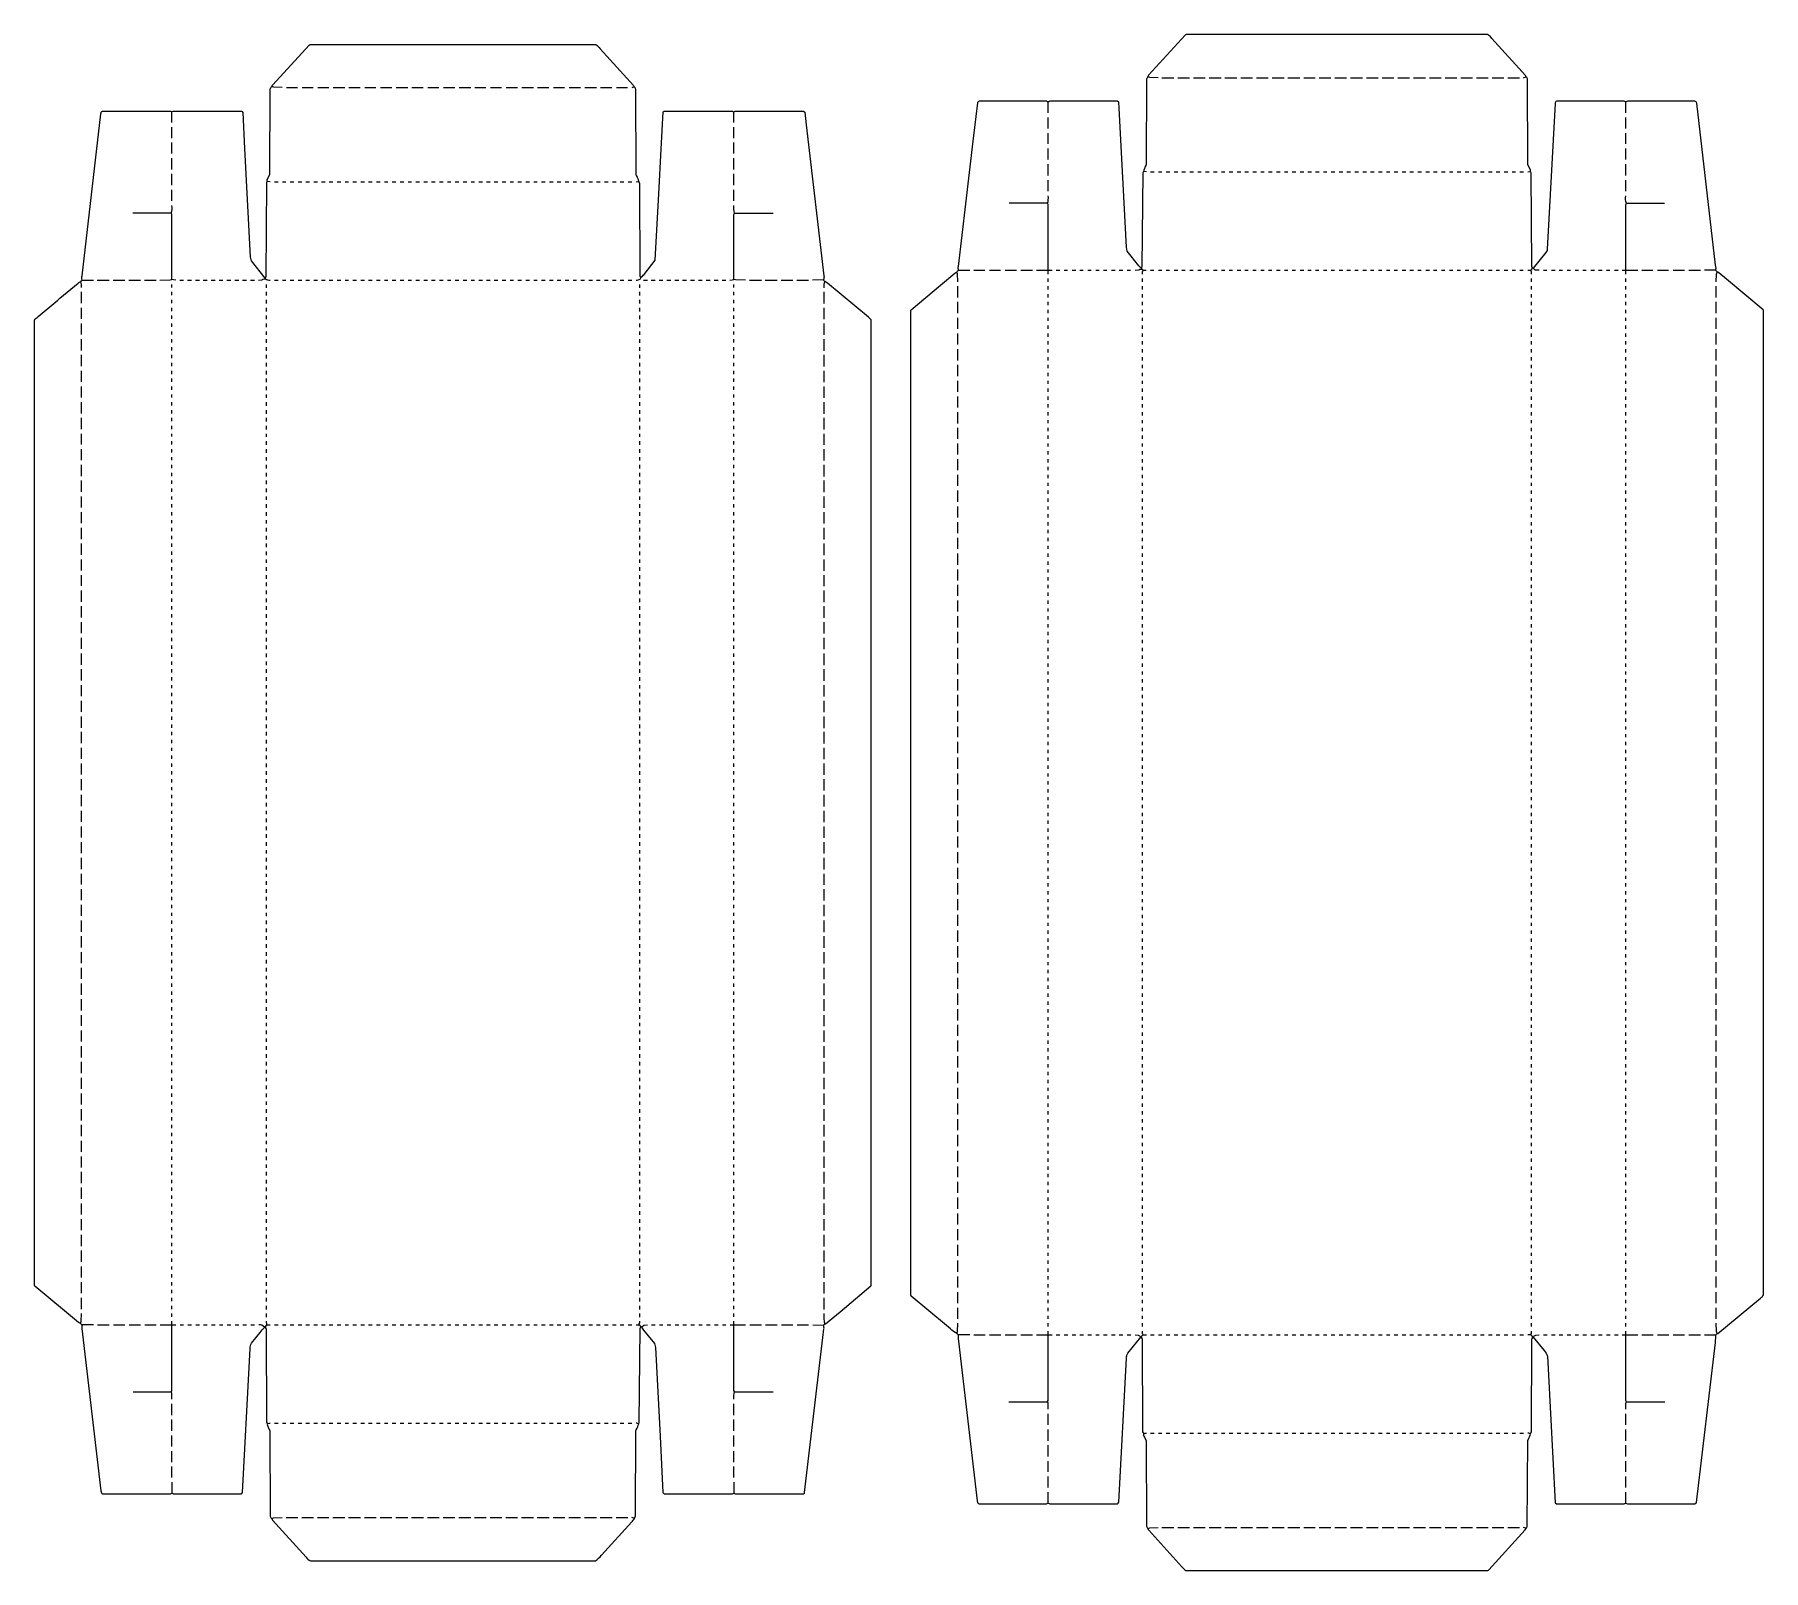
# Model space of a CAD drawing. Extents: x 521 to 5718, y 469 to 5087.
import ezdxf

# ---------------------------------------------------------------- set-up
doc = ezdxf.new("R2010")
doc.units = 0
doc.layers.get('0').update_dxf_attribs({"linetype": 'CONTINUOUS'})

msp = doc.modelspace()

# ---------------------------------------------------------------- linework, layer by layer
at = {"color": 7, "linetype": 'CONTINUOUS'}
for points in [[(1215, 4353), (1215, 4355), (1216.8, 4360.1), (1218.8, 4641.1), (1220, 4645), (1220.405405, 4649.932432), (1228.501953, 4667.001938), (1229.498047, 4922.998062, -0.169639), (1235, 4931), (1235.352941, 4933.911765), (1237, 4936), (1346, 5055), (1349, 5057), (2208, 5057, -0.131574), (2221.248869, 5044.226244), (2321.751131, 4933.773756, -0.165035), (2323, 4930, -0.191784), (2327.501945, 4922.99807), (2328.498055, 4666.00193), (2329.2, 4664.1), (2329.8, 4662.9, -0.067005), (2337, 4645), (2337.2, 4644.1), (2339.501799, 4638.998214), (2340.498201, 4361.001786, 0.094762), (2343, 4356)], [(5010, 4379), (5019, 4379, 0.087559), (5024, 4385), (5022.2, 4390.1), (5020.2, 4671.1), (5018, 4675), (5017.615385, 4678.923077), (5009.498062, 4696.001923), (5008.501938, 4953.998077, 0.237477), (5004, 4960, 0.161107), (5002.751131, 4963.773756), (4902, 5075, 0.106873), (4889, 5087), (3983, 5087), (3981.1, 5085.8), (3980, 5085), (3870, 4965), (3868, 4961, 0.064666), (3863.498055, 4952.99807), (3862.501945, 4696.00193), (3861.8, 4694.1), (3861.2, 4692.9, 0.067005), (3854, 4675), (3852.2, 4670.9), (3849.8, 4390.1), (3848, 4386)], [(3899, 4957), (3874.018464, 4957.480059, -0.13097), (3868, 4961)], [(1265, 4928), (1240.018464, 4928.480059, -0.091864), (1235, 4931)], [(2317, 4928), (2319.1, 4928.8, -0.113888), (2323, 4930)], [(3851, 4367), (3851.430769, 4373.946154), (3853, 4379), (3850, 4382), (3849, 4382), (3848, 4386), (3846, 4386), (3840, 4392), (3805.769231, 4435.846154), (3803.54918, 4447.959016), (3781.527624, 4865.975138), (3780, 4884), (3777.1, 4886.2), (3776, 4887), (3573, 4887), (3571.1, 4885.8), (3570, 4885), (3566, 4885), (3563, 4887), (3360, 4887), (3358, 4886), (3355.8, 4883.1), (3355.352941, 4881.911765), (3341.430769, 4766.946154), (3297, 4390, 0.132576), (3298, 4379)], [(5574, 4379), (5576, 4385, -0.069086), (5574.439024, 4394.04878), (5517.569231, 4880.946154, 0.274347), (5512, 4887), (5309, 4887), (5307.9, 4886.2, -0.345617), (5299, 4887), (5096, 4887, 0.25837), (5091.472376, 4879.975138), (5090.527624, 4862.024862), (5068.384615, 4441.923077), (5067.615385, 4438.076923), (5063.8, 4432.1), (5026, 4385)], [(664, 4349, -0.175701), (663.560976, 4362.04878), (720.439024, 4848.95122, -0.274375), (725, 4857), (930, 4857), (931.9, 4855.8), (933, 4855), (936.9, 4856.2), (938, 4857), (1143, 4857), (1145, 4856), (1146.535398, 4852.969027), (1152.472376, 4744.024862), (1169.54918, 4418.959016), (1171.769231, 4406.846154), (1213, 4355), (1215, 4355)], [(2329, 4349, 0.200418), (2341, 4352), (2343, 4356, 0.07024), (2353, 4366), (2386.560976, 4409.04878), (2397.527624, 4608.024862), (2404.527624, 4742.024862), (2411, 4855), (2414, 4857), (2619, 4857), (2622, 4855), (2625.1, 4855.8), (2627, 4857), (2832, 4857), (2836, 4854), (2840.560976, 4815.95122), (2894, 4362, -0.085519), (2893, 4350)], [(3566, 4580, 0.11083), (3568, 4602)], [(5304, 4367), (5304, 4379), (5304.497449, 4574.997475), (5306, 4580, -0.11083), (5304, 4602)], [(946, 4349), (939.053846, 4349.430769), (934, 4351), (933.502551, 4546.997475, 0.145188), (932, 4550), (816, 4550)], [(932, 4550, 0.112969), (934, 4573)], [(2658, 4349), (2628.015593, 4349.483368), (2623, 4351), (2623.497436, 4545.997462), (2625, 4550, -0.112969), (2623, 4573)], [(3332, 1177), (3297, 1177), (3293, 1181, -0.068413), (3274.204918, 1195.245902), (3262.204918, 1205.245902), (3156, 1294), (3155.8, 1294.9), (3155, 1296), (3155, 4258), (3155.8, 4259.1), (3244, 4334), (3287, 4370, -0.09859), (3293, 4373, -0.108348), (3298, 4379), (3332, 4379)], [(3296, 4344), (3295.520767, 4367.980831, 0.091729), (3293, 4373)], [(5021, 4367, 0.14267), (5019, 4379)], [(5541, 1177), (5575, 1177), (5579, 1181), (5581, 1181), (5709, 1288, -0.076982), (5715, 1293), (5716.2, 1294.9), (5718, 1298), (5718, 4257), (5717, 4259), (5607.204918, 4351.245902), (5583.795082, 4370.754098, 0.131832), (5579, 4373), (5579, 4374), (5574, 4379), (5541, 4379)], [(698, 1207), (663, 1207), (659, 1211), (653.204918, 1214.245902), (522, 1324), (521.8, 1324.9), (521, 1326), (521, 4228, -0.113117), (532, 4239), (591.1, 4288.8, 0.071874), (597, 4294), (652, 4340, -0.121146), (660, 4344, -0.150937), (664, 4349), (698, 4349)], [(662, 4326, 0.109387), (660, 4344)], [(1194, 4349), (1204.962069, 4349.455172, 0.10832), (1208, 4352), (1215, 4353, 0.250099), (1229, 4349)], [(2895, 4325, -0.113309), (2897, 4345)], [(664, 1207), (663.7, 1205.1), (663, 1204), (663, 1196), (720.430769, 708.053846), (721.7, 701.9, 0.179961), (725, 699), (930, 699, -0.120666), (934, 701)], [(934, 734), (934, 701, -0.120666), (938, 699), (1143, 699), (1146.2, 702.9), (1167.472376, 1097.975138), (1169.472376, 1135.975138, -0.132641), (1173, 1152), (1199, 1184, -0.066536), (1212, 1199), (1212, 1200), (1213, 1201), (1215, 1201, -0.103016), (1219, 1207), (1218, 1218)], [(1212, 1200, 0.289068), (1195, 1207)], [(1215, 1201), (1215.3, 1199.1), (1217.501792, 1193.998221), (1218.498208, 915.001779, 0.094763), (1221, 910, 0.258016), (1223.2, 900.1), (1228.501945, 888.99807), (1229.498055, 632.00193, 0.117395), (1234, 625, 0.153825), (1236.248869, 620.226244), (1337, 509, 0.108875), (1350, 498), (2207, 498, 0.070956), (2225, 515), (2316, 615, 0.07156), (2324, 625), (2325.2, 627.9), (2327.501953, 633.001938), (2328.498047, 888.998062), (2329.2, 890.9), (2329.8, 892.1, 0.067005), (2337, 910), (2338.8, 915.1), (2341.2, 1196.9), (2343, 1201)], [(2329, 1207), (2338, 1207), (2343, 1201), (2345, 1200), (2351.752212, 1191.783186), (2384.24, 1151.18), (2385.941176, 1147.735294), (2387.445545, 1139.044554), (2401.472376, 873.024862), (2401.527624, 871.975138), (2410, 703), (2414, 699), (2619, 699, -0.120666), (2623, 701)], [(2338, 1207), (2338.8, 1210.1, 0.169482), (2340, 1218)], [(2623, 984, -0.116352), (2625, 1006), (2624.8, 1006.9), (2623.497462, 1010.002512), (2623, 1207), (2623, 1218)], [(2623, 734), (2623, 701, -0.120666), (2627, 699), (2832, 699), (2835, 701), (2835.647059, 703.088235), (2890.560976, 1169.04878), (2894, 1195, 0.080555), (2893, 1206)], [(2897, 1210, -0.081739), (2895, 1242)], [(3298, 1177), (3297.7, 1175.1), (3297, 1174), (3297, 1166), (3354.430769, 678.053846), (3355, 673, 0.064594), (3360, 669), (3563, 669, -0.165541), (3568, 671, -0.165541), (3573, 669), (3776, 669, 0.198471), (3780.533074, 674.029183), (3803.472376, 1106.975138, -0.135865), (3807, 1122), (3846, 1170)], [(3568, 954), (3567.526185, 972.976309, 0.13906), (3566, 976), (3566.2, 976.9), (3567.502538, 980.002512), (3568, 1177), (3568, 1188)], [(3829, 1177), (3838.747191, 1175.904494), (3842, 1174), (3846, 1170), (3848, 1170), (3848.2, 1169.1), (3850.501799, 1163.998214), (3851.498201, 886.001786, 0.077891), (3855, 880, 0.258016), (3857.2, 870.1), (3862.501945, 858.99807), (3863.498055, 602.00193, 0.117395), (3868, 595, 0.153825), (3870.248869, 590.226244), (3970, 480, 0.105498), (3982, 469), (4890, 469), (4891.9, 470.2), (4893, 471), (5002.2, 590.9), (5005, 595, -0.129316), (5007.8, 600.1), (5010.2, 860.9), (5010.8, 862.1, 0.067005), (5018, 880), (5019, 883), (5020.501805, 886.001792), (5021.498195, 1162.998208), (5022.2, 1164.9, 0.105047), (5024, 1170), (5024, 1172), (5019, 1177), (5010, 1177)], [(3848, 1170, -0.171293), (3853, 1177), (3863, 1177)], [(5026, 1170), (5058.756098, 1129.804878, -0.167305), (5068.527624, 1112.975138), (5070.527624, 1074.975138), (5092, 672), (5096, 669), (5299, 669, -0.165541), (5304, 671, -0.165541), (5309, 669), (5512, 669), (5516, 672), (5517, 673), (5573.560976, 1154.04878), (5575.384615, 1173.076923), (5575, 1177)], [(1221, 910), (1223.1, 910.8, -0.152689), (1229, 912)], [(2337, 910), (2333.9, 910.8, 0.138157), (2329, 912)], [(3855, 880), (3857.1, 880.8, -0.152689), (3863, 882)], [(5018, 880), (5014.9, 880.8, 0.138157), (5010, 882)], [(1234, 625, -0.089777), (1239.017808, 627.519178), (1265, 628)], [(2324, 625), (2321.9, 625.8, 0.079845), (2316, 628)], [(3868, 595, -0.089777), (3873.017808, 597.519178), (3899, 598)], [(5005, 595), (5002.9, 595.8, 0.079845), (4997, 598)]]:
    msp.add_lwpolyline(points, format="xyb", dxfattribs=at)
for points in [[(3910, 4957), (3946, 4957)], [(3958, 4957), (3993, 4957)], [(4005, 4957), (4040, 4957)], [(4052, 4957), (4088, 4957)], [(4099, 4957), (4135, 4957)], [(4147, 4957), (4182, 4957)], [(4194, 4957), (4229, 4957)], [(4241, 4957), (4277, 4957)], [(4288, 4957), (4324, 4957)], [(4336, 4957), (4371, 4957)], [(4383, 4957), (4418, 4957)], [(4430, 4957), (4465, 4957)], [(4477, 4957), (4513, 4957)], [(4525, 4957), (4560, 4957)], [(4572, 4957), (4607, 4957)], [(4619, 4957), (4654, 4957)], [(4666, 4957), (4702, 4957)], [(4714, 4957), (4749, 4957)], [(4761, 4957), (4796, 4957)], [(4808, 4957), (4843, 4957)], [(4855, 4957), (4891, 4957)], [(4903, 4957), (4938, 4957)], [(4950, 4957), (4985, 4957)], [(4997, 4957), (5004, 4960)], [(1278, 4928), (1311, 4928)], [(1325, 4928), (1358, 4928)], [(1372, 4928), (1406, 4928)], [(1419, 4928), (1454, 4928)], [(1466, 4928), (1500, 4928)], [(1514, 4928), (1547, 4928)], [(1561, 4928), (1595, 4928)], [(1608, 4928), (1643, 4928)], [(1655, 4928), (1689, 4928)], [(1703, 4928), (1736, 4928)], [(1750, 4928), (1784, 4928)], [(1797, 4928), (1832, 4928)], [(1844, 4928), (1878, 4928)], [(1892, 4928), (1925, 4928)], [(1939, 4928), (1973, 4928)], [(1986, 4928), (2021, 4928)], [(2033, 4928), (2067, 4928)], [(2081, 4928), (2114, 4928)], [(2128, 4928), (2162, 4928)], [(2175, 4928), (2210, 4928)], [(2222, 4928), (2256, 4928)], [(2270, 4928), (2303, 4928)], [(934, 4823), (934, 4855)], [(2623, 4823), (2623, 4855)], [(3568, 4852), (3568, 4885)], [(3568, 4805), (3568, 4838)], [(5304, 4852), (5304, 4885)], [(5304, 4805), (5304, 4838)], [(934, 4776), (934, 4809)], [(2623, 4776), (2623, 4809)], [(3568, 4758), (3568, 4791)], [(5304, 4758), (5304, 4791)], [(934, 4729), (934, 4762)], [(2623, 4729), (2623, 4762)], [(3568, 4711), (3568, 4744)], [(5304, 4711), (5304, 4744)], [(934, 4681), (934, 4715)], [(2623, 4681), (2623, 4715)], [(3568, 4663), (3568, 4697)], [(5304, 4663), (5304, 4697)], [(934, 4634), (934, 4668)], [(1229, 4644), (1220, 4645)], [(1242, 4644), (1253, 4644)], [(1266, 4644), (1276, 4644)], [(1289, 4644), (1300, 4644)], [(1313, 4644), (1324, 4644)], [(1336, 4644), (1347, 4644)], [(1360, 4644), (1371, 4644)], [(1384, 4644), (1395, 4644)], [(1407, 4644), (1418, 4644)], [(1431, 4644), (1442, 4644)], [(1455, 4644), (1465, 4644)], [(1478, 4644), (1489, 4644)], [(1502, 4644), (1513, 4644)], [(1525, 4644), (1536, 4644)], [(1549, 4644), (1560, 4644)], [(1573, 4644), (1583, 4644)], [(1596, 4644), (1607, 4644)], [(1620, 4644), (1631, 4644)], [(1644, 4644), (1654, 4644)], [(1667, 4644), (1678, 4644)], [(1691, 4644), (1702, 4644)], [(1714, 4644), (1725, 4644)], [(1738, 4644), (1749, 4644)], [(1762, 4644), (1772, 4644)], [(1785, 4644), (1796, 4644)], [(1809, 4644), (1820, 4644)], [(1833, 4644), (1843, 4644)], [(1856, 4644), (1867, 4644)], [(1880, 4644), (1891, 4644)], [(1903, 4644), (1914, 4644)], [(1927, 4644), (1938, 4644)], [(1951, 4644), (1961, 4644)], [(1974, 4644), (1985, 4644)], [(1998, 4644), (2009, 4644)], [(2022, 4644), (2032, 4644)], [(2045, 4644), (2056, 4644)], [(2069, 4644), (2080, 4644)], [(2092, 4644), (2103, 4644)], [(2116, 4644), (2127, 4644)], [(2140, 4644), (2150, 4644)], [(2163, 4644), (2174, 4644)], [(2187, 4644), (2198, 4644)], [(2210, 4644), (2221, 4644)], [(2234, 4644), (2245, 4644)], [(2258, 4644), (2269, 4644)], [(2281, 4644), (2292, 4644)], [(2305, 4644), (2316, 4644)], [(2329, 4644), (2337, 4645)], [(2623, 4634), (2623, 4668)], [(3568, 4616), (3568, 4649)], [(3863, 4674), (3854, 4675)], [(3876, 4674), (3887, 4674)], [(3900, 4674), (3910, 4674)], [(3923, 4674), (3934, 4674)], [(3947, 4674), (3958, 4674)], [(3970, 4674), (3981, 4674)], [(3994, 4674), (4005, 4674)], [(4018, 4674), (4028, 4674)], [(4041, 4674), (4052, 4674)], [(4065, 4674), (4076, 4674)], [(4089, 4674), (4099, 4674)], [(4112, 4674), (4123, 4674)], [(4136, 4674), (4147, 4674)], [(4159, 4674), (4170, 4674)], [(4183, 4674), (4194, 4674)], [(4207, 4674), (4217, 4674)], [(4230, 4674), (4241, 4674)], [(4254, 4674), (4265, 4674)], [(4278, 4674), (4288, 4674)], [(4301, 4674), (4312, 4674)], [(4325, 4674), (4336, 4674)], [(4348, 4674), (4359, 4674)], [(4372, 4674), (4383, 4674)], [(4396, 4674), (4406, 4674)], [(4419, 4674), (4430, 4674)], [(4443, 4674), (4454, 4674)], [(4466, 4674), (4477, 4674)], [(4490, 4674), (4501, 4674)], [(4514, 4674), (4525, 4674)], [(4537, 4674), (4548, 4674)], [(4561, 4674), (4572, 4674)], [(4585, 4674), (4595, 4674)], [(4608, 4674), (4619, 4674)], [(4632, 4674), (4643, 4674)], [(4655, 4674), (4666, 4674)], [(4679, 4674), (4690, 4674)], [(4703, 4674), (4714, 4674)], [(4726, 4674), (4737, 4674)], [(4750, 4674), (4761, 4674)], [(4774, 4674), (4784, 4674)], [(4797, 4674), (4808, 4674)], [(4821, 4674), (4832, 4674)], [(4844, 4674), (4855, 4674)], [(4868, 4674), (4879, 4674)], [(4892, 4674), (4903, 4674)], [(4915, 4674), (4926, 4674)], [(4939, 4674), (4950, 4674)], [(4963, 4674), (4973, 4674)], [(4986, 4674), (4997, 4674)], [(5010, 4674), (5018, 4675)], [(5304, 4616), (5304, 4649)], [(934, 4587), (934, 4620)], [(2623, 4587), (2623, 4620)], [(3568, 4367), (3568, 4379), (3567.502538, 4575.997488), (3566, 4580), (3451, 4580)], [(5306, 4580), (5421, 4580)], [(2625, 4550), (2741, 4550)], [(3344, 4379), (3378, 4379)], [(3392, 4379), (3425, 4379)], [(3439, 4379), (3473, 4379)], [(3486, 4379), (3521, 4379)], [(3533, 4379), (3568, 4379), (3580, 4379)], [(3592, 4379), (3603, 4379)], [(3616, 4379), (3626, 4379)], [(3640, 4379), (3651, 4379)], [(3663, 4379), (3673, 4379)], [(3687, 4379), (3697, 4379)], [(3711, 4379), (3721, 4379)], [(3734, 4379), (3744, 4379)], [(3758, 4379), (3769, 4379)], [(3781, 4379), (3792, 4379)], [(3805, 4379), (3815, 4379)], [(3853, 4379), (3862, 4379)], [(3876, 4379), (3886, 4379)], [(3900, 4379), (3910, 4379)], [(3923, 4379), (3933, 4379)], [(3947, 4379), (3958, 4379)], [(3970, 4379), (3980, 4379)], [(3994, 4379), (4004, 4379)], [(4018, 4379), (4028, 4379)], [(4041, 4379), (4051, 4379)], [(4065, 4379), (4076, 4379)], [(4089, 4379), (4099, 4379)], [(4112, 4379), (4122, 4379)], [(4136, 4379), (4147, 4379)], [(4159, 4379), (4169, 4379)], [(4183, 4379), (4193, 4379)], [(4207, 4379), (4217, 4379)], [(4230, 4379), (4240, 4379)], [(4254, 4379), (4265, 4379)], [(4278, 4379), (4288, 4379)], [(4301, 4379), (4311, 4379)], [(4325, 4379), (4336, 4379)], [(4348, 4379), (4358, 4379)], [(4372, 4379), (4382, 4379)], [(4396, 4379), (4406, 4379)], [(4419, 4379), (4429, 4379)], [(4443, 4379), (4454, 4379)], [(4466, 4379), (4477, 4379)], [(4490, 4379), (4500, 4379)], [(4514, 4379), (4525, 4379)], [(4537, 4379), (4547, 4379)], [(4561, 4379), (4571, 4379)], [(4585, 4379), (4595, 4379)], [(4608, 4379), (4618, 4379)], [(4632, 4379), (4643, 4379)], [(4655, 4379), (4666, 4379)], [(4679, 4379), (4689, 4379)], [(4703, 4379), (4714, 4379)], [(4726, 4379), (4736, 4379)], [(4750, 4379), (4760, 4379)], [(4774, 4379), (4784, 4379)], [(4797, 4379), (4807, 4379)], [(4821, 4379), (4832, 4379)], [(4844, 4379), (4855, 4379)], [(4868, 4379), (4878, 4379)], [(4892, 4379), (4903, 4379)], [(4915, 4379), (4925, 4379)], [(4939, 4379), (4950, 4379)], [(4963, 4379), (4973, 4379)], [(4986, 4379), (4996, 4379)], [(5029, 4382), (5026, 4385), (5024, 4385)], [(5044, 4379), (5032, 4379), (5031, 4380)], [(5057, 4379), (5067, 4379)], [(5081, 4379), (5092, 4379)], [(5104, 4379), (5114, 4379)], [(5128, 4379), (5138, 4379)], [(5152, 4379), (5162, 4379)], [(5175, 4379), (5185, 4379)], [(5199, 4379), (5210, 4379)], [(5222, 4379), (5233, 4379)], [(5246, 4379), (5256, 4379)], [(5270, 4379), (5281, 4379)], [(5293, 4379), (5304, 4379), (5340, 4379)], [(5352, 4379), (5386, 4379)], [(5400, 4379), (5433, 4379)], [(5447, 4379), (5481, 4379)], [(5494, 4379), (5529, 4379)], [(5576, 4344), (5576.478336, 4366.980069), (5579, 4373)], [(709, 4349), (745, 4349)], [(757, 4349), (792, 4349)], [(804, 4349), (839, 4349)], [(851, 4349), (887, 4349)], [(898, 4349), (928.984878, 4349.483902), (934, 4351)], [(934, 4326), (934, 4336)], [(958, 4349), (969, 4349)], [(981, 4349), (993, 4349)], [(1005, 4349), (1017, 4349)], [(1028, 4349), (1040, 4349)], [(1052, 4349), (1064, 4349)], [(1076, 4349), (1087, 4349)], [(1099, 4349), (1111, 4349)], [(1123, 4349), (1135, 4349)], [(1146, 4349), (1158, 4349)], [(1170, 4349), (1182, 4349)], [(1218, 4325), (1218, 4336)], [(1242, 4349), (1253, 4349)], [(1266, 4349), (1276, 4349)], [(1289, 4349), (1300, 4349)], [(1313, 4349), (1324, 4349)], [(1336, 4349), (1347, 4349)], [(1360, 4349), (1371, 4349)], [(1384, 4349), (1395, 4349)], [(1407, 4349), (1418, 4349)], [(1431, 4349), (1442, 4349)], [(1455, 4349), (1465, 4349)], [(1478, 4349), (1489, 4349)], [(1502, 4349), (1513, 4349)], [(1525, 4349), (1536, 4349)], [(1549, 4349), (1560, 4349)], [(1573, 4349), (1583, 4349)], [(1596, 4349), (1607, 4349)], [(1620, 4349), (1631, 4349)], [(1644, 4349), (1654, 4349)], [(1667, 4349), (1678, 4349)], [(1691, 4349), (1702, 4349)], [(1714, 4349), (1725, 4349)], [(1738, 4349), (1749, 4349)], [(1762, 4349), (1772, 4349)], [(1785, 4349), (1796, 4349)], [(1809, 4349), (1820, 4349)], [(1833, 4349), (1843, 4349)], [(1856, 4349), (1867, 4349)], [(1880, 4349), (1891, 4349)], [(1903, 4349), (1914, 4349)], [(1927, 4349), (1938, 4349)], [(1951, 4349), (1961, 4349)], [(1974, 4349), (1985, 4349)], [(1998, 4349), (2009, 4349)], [(2022, 4349), (2032, 4349)], [(2045, 4349), (2056, 4349)], [(2069, 4349), (2080, 4349)], [(2092, 4349), (2103, 4349)], [(2116, 4349), (2127, 4349)], [(2140, 4349), (2150, 4349)], [(2163, 4349), (2174, 4349)], [(2187, 4349), (2198, 4349)], [(2210, 4349), (2221, 4349)], [(2234, 4349), (2245, 4349)], [(2258, 4349), (2269, 4349)], [(2281, 4349), (2292, 4349)], [(2305, 4349), (2316, 4349)], [(2340, 4325), (2340, 4336)], [(2351, 4349), (2363, 4349)], [(2375, 4349), (2387, 4349)], [(2399, 4349), (2410, 4349)], [(2422, 4349), (2434, 4349)], [(2446, 4349), (2458, 4349)], [(2469, 4349), (2481, 4349)], [(2493, 4349), (2505, 4349)], [(2517, 4349), (2528, 4349)], [(2540, 4349), (2552, 4349)], [(2564, 4349), (2576, 4349)], [(2588, 4349), (2599, 4349)], [(2611, 4349), (2617.946154, 4349.430769), (2623, 4351)], [(2623, 4326), (2623, 4336)], [(2670, 4349), (2706, 4349)], [(2717, 4349), (2753, 4349)], [(2765, 4349), (2800, 4349)], [(2812, 4349), (2847, 4349)], [(2860, 1207), (2893, 1206), (2897, 1210), (2898.9, 1210.3), (2943, 1247), (3035.2, 1324.9), (3036, 1326), (3036, 4229), (3028, 4237), (2904.795082, 4339.754098), (2897, 4345), (2893, 4349), (2893, 4350), (2859, 4349)], [(3296, 4296), (3296, 4330)], [(3568, 4344), (3568, 4354)], [(3568, 4320), (3568, 4330)], [(3851, 4344), (3851, 4354)], [(3851, 4320), (3851, 4330)], [(5021, 4344), (5021, 4354)], [(5021, 4320), (5021, 4330)], [(5304, 4344), (5304, 4354)], [(5304, 4320), (5304, 4330)], [(5576, 4296), (5576, 4330)], [(662, 4279), (662, 4313)], [(662, 4232), (662, 4265)], [(934, 4303), (934, 4313)], [(934, 4279), (934, 4289)], [(934, 4255), (934, 4265)], [(1218, 4302), (1218, 4313)], [(1218, 4278), (1218, 4289)], [(1218, 4254), (1218, 4265)], [(2340, 4302), (2340, 4313)], [(2340, 4278), (2340, 4289)], [(2340, 4254), (2340, 4265)], [(2623, 4303), (2623, 4313)], [(2623, 4279), (2623, 4289)], [(2623, 4255), (2623, 4265)], [(2895, 4278), (2895, 4313)], [(2895, 4231), (2895, 4265)], [(3296, 4249), (3296, 4283)], [(3568, 4296), (3568, 4306)], [(3568, 4273), (3568, 4283)], [(3851, 4296), (3851, 4306)], [(3851, 4273), (3851, 4283)], [(5021, 4296), (5021, 4306)], [(5021, 4273), (5021, 4283)], [(5304, 4296), (5304, 4306)], [(5304, 4273), (5304, 4283)], [(5576, 4249), (5576, 4283)], [(662, 4185), (662, 4218)], [(934, 4232), (934, 4242)], [(934, 4208), (934, 4218)], [(1218, 4231), (1218, 4242)], [(1218, 4207), (1218, 4218)], [(2340, 4231), (2340, 4242)], [(2340, 4207), (2340, 4218)], [(2623, 4232), (2623, 4242)], [(2623, 4208), (2623, 4218)], [(2895, 4184), (2895, 4218)], [(3296, 4202), (3296, 4235)], [(3568, 4249), (3568, 4259)], [(3568, 4226), (3568, 4235)], [(3568, 4202), (3568, 4212)], [(3851, 4249), (3851, 4259)], [(3851, 4226), (3851, 4235)], [(3851, 4202), (3851, 4212)], [(5021, 4249), (5021, 4259)], [(5021, 4226), (5021, 4235)], [(5021, 4202), (5021, 4212)], [(5304, 4249), (5304, 4259)], [(5304, 4226), (5304, 4235)], [(5304, 4202), (5304, 4212)], [(5576, 4202), (5576, 4235)], [(662, 4137), (662, 4171)], [(934, 4185), (934, 4194)], [(934, 4161), (934, 4171)], [(1218, 4184), (1218, 4194)], [(1218, 4160), (1218, 4171)], [(2340, 4184), (2340, 4194)], [(2340, 4160), (2340, 4171)], [(2623, 4185), (2623, 4194)], [(2623, 4161), (2623, 4171)], [(2895, 4136), (2895, 4171)], [(3296, 4155), (3296, 4188)], [(3568, 4178), (3568, 4188)], [(3568, 4155), (3568, 4165)], [(3851, 4178), (3851, 4188)], [(3851, 4155), (3851, 4165)], [(5021, 4178), (5021, 4188)], [(5021, 4155), (5021, 4165)], [(5304, 4178), (5304, 4188)], [(5304, 4155), (5304, 4165)], [(5576, 4155), (5576, 4188)], [(662, 4090), (662, 4124)], [(934, 4137), (934, 4147)], [(934, 4114), (934, 4124)], [(1218, 4136), (1218, 4147)], [(1218, 4113), (1218, 4124)], [(2340, 4136), (2340, 4147)], [(2340, 4113), (2340, 4124)], [(2623, 4137), (2623, 4147)], [(2623, 4114), (2623, 4124)], [(2895, 4089), (2895, 4124)], [(3296, 4107), (3296, 4141)], [(3568, 4131), (3568, 4141)], [(3568, 4107), (3568, 4117)], [(3851, 4131), (3851, 4141)], [(3851, 4107), (3851, 4117)], [(5021, 4131), (5021, 4141)], [(5021, 4107), (5021, 4117)], [(5304, 4131), (5304, 4141)], [(5304, 4107), (5304, 4117)], [(5576, 4107), (5576, 4141)], [(662, 4043), (662, 4076)], [(934, 4090), (934, 4100)], [(934, 4066), (934, 4076)], [(1218, 4089), (1218, 4100)], [(1218, 4065), (1218, 4076)], [(2340, 4089), (2340, 4100)], [(2340, 4065), (2340, 4076)], [(2623, 4090), (2623, 4100)], [(2623, 4066), (2623, 4076)], [(2895, 4042), (2895, 4076)], [(3296, 4060), (3296, 4094)], [(3568, 4084), (3568, 4094)], [(3568, 4060), (3568, 4070)], [(3851, 4084), (3851, 4094)], [(3851, 4060), (3851, 4070)], [(5021, 4084), (5021, 4094)], [(5021, 4060), (5021, 4070)], [(5304, 4084), (5304, 4094)], [(5304, 4060), (5304, 4070)], [(5576, 4060), (5576, 4094)], [(662, 3996), (662, 4029)], [(934, 4043), (934, 4053)], [(934, 4019), (934, 4029)], [(934, 3996), (934, 4005)], [(1218, 4042), (1218, 4053)], [(1218, 4018), (1218, 4029)], [(1218, 3995), (1218, 4005)], [(2340, 4042), (2340, 4053)], [(2340, 4018), (2340, 4029)], [(2340, 3995), (2340, 4005)], [(2623, 4043), (2623, 4053)], [(2623, 4019), (2623, 4029)], [(2623, 3996), (2623, 4005)], [(2895, 3995), (2895, 4029)], [(3296, 4013), (3296, 4046)], [(3568, 4037), (3568, 4046)], [(3568, 4013), (3568, 4023)], [(3851, 4037), (3851, 4046)], [(3851, 4013), (3851, 4023)], [(5021, 4037), (5021, 4046)], [(5021, 4013), (5021, 4023)], [(5304, 4037), (5304, 4046)], [(5304, 4013), (5304, 4023)], [(5576, 4013), (5576, 4046)], [(662, 3948), (662, 3982)], [(934, 3972), (934, 3982)], [(934, 3948), (934, 3958)], [(1218, 3971), (1218, 3982)], [(1218, 3947), (1218, 3958)], [(2340, 3971), (2340, 3982)], [(2340, 3947), (2340, 3958)], [(2623, 3972), (2623, 3982)], [(2623, 3948), (2623, 3958)], [(2895, 3947), (2895, 3982)], [(3296, 3966), (3296, 3999)], [(3296, 3918), (3296, 3952)], [(3568, 3989), (3568, 3999)], [(3568, 3966), (3568, 3976)], [(3568, 3942), (3568, 3952)], [(3851, 3989), (3851, 3999)], [(3851, 3966), (3851, 3976)], [(3851, 3942), (3851, 3952)], [(5021, 3989), (5021, 3999)], [(5021, 3966), (5021, 3976)], [(5021, 3942), (5021, 3952)], [(5304, 3989), (5304, 3999)], [(5304, 3966), (5304, 3976)], [(5304, 3942), (5304, 3952)], [(5576, 3966), (5576, 3999)], [(5576, 3918), (5576, 3952)], [(662, 3901), (662, 3935)], [(934, 3925), (934, 3935)], [(934, 3901), (934, 3911)], [(1218, 3924), (1218, 3935)], [(1218, 3900), (1218, 3911)], [(2340, 3924), (2340, 3935)], [(2340, 3900), (2340, 3911)], [(2623, 3925), (2623, 3935)], [(2623, 3901), (2623, 3911)], [(2895, 3900), (2895, 3935)], [(3296, 3871), (3296, 3905)], [(3568, 3919), (3568, 3928)], [(3568, 3895), (3568, 3905)], [(3851, 3919), (3851, 3928)], [(3851, 3895), (3851, 3905)], [(5021, 3919), (5021, 3928)], [(5021, 3895), (5021, 3905)], [(5304, 3919), (5304, 3928)], [(5304, 3895), (5304, 3905)], [(5576, 3871), (5576, 3905)], [(662, 3854), (662, 3887)], [(934, 3878), (934, 3887)], [(934, 3854), (934, 3864)], [(1218, 3877), (1218, 3887)], [(1218, 3853), (1218, 3864)], [(2340, 3877), (2340, 3887)], [(2340, 3853), (2340, 3864)], [(2623, 3878), (2623, 3887)], [(2623, 3854), (2623, 3864)], [(2895, 3853), (2895, 3887)], [(3296, 3824), (3296, 3857)], [(3568, 3871), (3568, 3881)], [(3568, 3848), (3568, 3857)], [(3851, 3871), (3851, 3881)], [(3851, 3848), (3851, 3857)], [(5021, 3871), (5021, 3881)], [(5021, 3848), (5021, 3857)], [(5304, 3871), (5304, 3881)], [(5304, 3848), (5304, 3857)], [(5576, 3824), (5576, 3857)], [(662, 3807), (662, 3840)], [(934, 3830), (934, 3840)], [(934, 3807), (934, 3816)], [(1218, 3829), (1218, 3840)], [(1218, 3806), (1218, 3816)], [(2340, 3829), (2340, 3840)], [(2340, 3806), (2340, 3816)], [(2623, 3830), (2623, 3840)], [(2623, 3807), (2623, 3816)], [(2895, 3806), (2895, 3840)], [(3296, 3777), (3296, 3810)], [(3568, 3824), (3568, 3834)], [(3568, 3800), (3568, 3810)], [(3851, 3824), (3851, 3834)], [(3851, 3800), (3851, 3810)], [(5021, 3824), (5021, 3834)], [(5021, 3800), (5021, 3810)], [(5304, 3824), (5304, 3834)], [(5304, 3800), (5304, 3810)], [(5576, 3777), (5576, 3810)], [(662, 3759), (662, 3793)], [(662, 3712), (662, 3746)], [(934, 3783), (934, 3793)], [(934, 3759), (934, 3769)], [(934, 3736), (934, 3746)], [(1218, 3782), (1218, 3793)], [(1218, 3758), (1218, 3769)], [(1218, 3735), (1218, 3746)], [(2340, 3782), (2340, 3793)], [(2340, 3758), (2340, 3769)], [(2340, 3735), (2340, 3746)], [(2623, 3783), (2623, 3793)], [(2623, 3759), (2623, 3769)], [(2623, 3736), (2623, 3746)], [(2895, 3758), (2895, 3793)], [(2895, 3711), (2895, 3746)], [(3296, 3730), (3296, 3763)], [(3568, 3777), (3568, 3787)], [(3568, 3753), (3568, 3763)], [(3851, 3777), (3851, 3787)], [(3851, 3753), (3851, 3763)], [(5021, 3777), (5021, 3787)], [(5021, 3753), (5021, 3763)], [(5304, 3777), (5304, 3787)], [(5304, 3753), (5304, 3763)], [(5576, 3730), (5576, 3763)], [(662, 3665), (662, 3698)], [(934, 3712), (934, 3722)], [(934, 3689), (934, 3698)], [(1218, 3711), (1218, 3722)], [(1218, 3688), (1218, 3698)], [(2340, 3711), (2340, 3722)], [(2340, 3688), (2340, 3698)], [(2623, 3712), (2623, 3722)], [(2623, 3689), (2623, 3698)], [(2895, 3664), (2895, 3698)], [(3296, 3682), (3296, 3716)], [(3568, 3730), (3568, 3739)], [(3568, 3706), (3568, 3716)], [(3568, 3682), (3568, 3692)], [(3851, 3730), (3851, 3739)], [(3851, 3706), (3851, 3716)], [(3851, 3682), (3851, 3692)], [(5021, 3730), (5021, 3739)], [(5021, 3706), (5021, 3716)], [(5021, 3682), (5021, 3692)], [(5304, 3730), (5304, 3739)], [(5304, 3706), (5304, 3716)], [(5304, 3682), (5304, 3692)], [(5576, 3682), (5576, 3716)], [(662, 3618), (662, 3651)], [(934, 3665), (934, 3675)], [(934, 3641), (934, 3651)], [(1218, 3664), (1218, 3675)], [(1218, 3640), (1218, 3651)], [(2340, 3664), (2340, 3675)], [(2340, 3640), (2340, 3651)], [(2623, 3665), (2623, 3675)], [(2623, 3641), (2623, 3651)], [(2895, 3617), (2895, 3651)], [(3296, 3635), (3296, 3668)], [(3568, 3659), (3568, 3668)], [(3568, 3635), (3568, 3645)], [(3851, 3659), (3851, 3668)], [(3851, 3635), (3851, 3645)], [(5021, 3659), (5021, 3668)], [(5021, 3635), (5021, 3645)], [(5304, 3659), (5304, 3668)], [(5304, 3635), (5304, 3645)], [(5576, 3635), (5576, 3668)], [(662, 3570), (662, 3604)], [(934, 3618), (934, 3627)], [(934, 3594), (934, 3604)], [(1218, 3617), (1218, 3627)], [(1218, 3593), (1218, 3604)], [(2340, 3617), (2340, 3627)], [(2340, 3593), (2340, 3604)], [(2623, 3618), (2623, 3627)], [(2623, 3594), (2623, 3604)], [(2895, 3569), (2895, 3604)], [(3296, 3588), (3296, 3621)], [(3568, 3611), (3568, 3621)], [(3568, 3588), (3568, 3598)], [(3851, 3611), (3851, 3621)], [(3851, 3588), (3851, 3598)], [(5021, 3611), (5021, 3621)], [(5021, 3588), (5021, 3598)], [(5304, 3611), (5304, 3621)], [(5304, 3588), (5304, 3598)], [(5576, 3588), (5576, 3621)], [(662, 3523), (662, 3557)], [(934, 3570), (934, 3580)], [(934, 3547), (934, 3557)], [(1218, 3569), (1218, 3580)], [(1218, 3546), (1218, 3557)], [(2340, 3569), (2340, 3580)], [(2340, 3546), (2340, 3557)], [(2623, 3570), (2623, 3580)], [(2623, 3547), (2623, 3557)], [(2895, 3522), (2895, 3557)], [(3296, 3541), (3296, 3574)], [(3568, 3564), (3568, 3574)], [(3568, 3541), (3568, 3550)], [(3851, 3564), (3851, 3574)], [(3851, 3541), (3851, 3550)], [(5021, 3564), (5021, 3574)], [(5021, 3541), (5021, 3550)], [(5304, 3564), (5304, 3574)], [(5304, 3541), (5304, 3550)], [(5576, 3541), (5576, 3574)], [(662, 3476), (662, 3509)], [(934, 3523), (934, 3533)], [(934, 3500), (934, 3509)], [(934, 3476), (934, 3486)], [(1218, 3522), (1218, 3533)], [(1218, 3499), (1218, 3509)], [(1218, 3475), (1218, 3486)], [(2340, 3522), (2340, 3533)], [(2340, 3499), (2340, 3509)], [(2340, 3475), (2340, 3486)], [(2623, 3523), (2623, 3533)], [(2623, 3500), (2623, 3509)], [(2623, 3476), (2623, 3486)], [(2895, 3475), (2895, 3509)], [(3296, 3493), (3296, 3527)], [(3568, 3517), (3568, 3527)], [(3568, 3493), (3568, 3503)], [(3851, 3517), (3851, 3527)], [(3851, 3493), (3851, 3503)], [(5021, 3517), (5021, 3527)], [(5021, 3493), (5021, 3503)], [(5304, 3517), (5304, 3527)], [(5304, 3493), (5304, 3503)], [(5576, 3493), (5576, 3527)], [(662, 3429), (662, 3462)], [(934, 3452), (934, 3462)], [(934, 3429), (934, 3439)], [(1218, 3451), (1218, 3462)], [(1218, 3428), (1218, 3439)], [(2340, 3451), (2340, 3462)], [(2340, 3428), (2340, 3439)], [(2623, 3452), (2623, 3462)], [(2623, 3429), (2623, 3439)], [(2895, 3428), (2895, 3462)], [(3296, 3446), (3296, 3479)], [(3296, 3399), (3296, 3432)], [(3568, 3470), (3568, 3479)], [(3568, 3446), (3568, 3456)], [(3568, 3422), (3568, 3432)], [(3851, 3470), (3851, 3479)], [(3851, 3446), (3851, 3456)], [(3851, 3422), (3851, 3432)], [(5021, 3470), (5021, 3479)], [(5021, 3446), (5021, 3456)], [(5021, 3422), (5021, 3432)], [(5304, 3470), (5304, 3479)], [(5304, 3446), (5304, 3456)], [(5304, 3422), (5304, 3432)], [(5576, 3446), (5576, 3479)], [(5576, 3399), (5576, 3432)], [(662, 3381), (662, 3415)], [(934, 3405), (934, 3415)], [(934, 3381), (934, 3391)], [(1218, 3404), (1218, 3415)], [(1218, 3380), (1218, 3391)], [(2340, 3404), (2340, 3415)], [(2340, 3380), (2340, 3391)], [(2623, 3405), (2623, 3415)], [(2623, 3381), (2623, 3391)], [(2895, 3380), (2895, 3415)], [(3296, 3352), (3296, 3385)], [(3568, 3399), (3568, 3409)], [(3568, 3375), (3568, 3385)], [(3851, 3399), (3851, 3409)], [(3851, 3375), (3851, 3385)], [(5021, 3399), (5021, 3409)], [(5021, 3375), (5021, 3385)], [(5304, 3399), (5304, 3409)], [(5304, 3375), (5304, 3385)], [(5576, 3352), (5576, 3385)], [(662, 3334), (662, 3368)], [(934, 3358), (934, 3368)], [(934, 3334), (934, 3344)], [(1218, 3357), (1218, 3368)], [(1218, 3333), (1218, 3344)], [(2340, 3357), (2340, 3368)], [(2340, 3333), (2340, 3344)], [(2623, 3358), (2623, 3368)], [(2623, 3334), (2623, 3344)], [(2895, 3333), (2895, 3368)], [(3296, 3304), (3296, 3338)], [(3568, 3352), (3568, 3361)], [(3568, 3328), (3568, 3338)], [(3851, 3352), (3851, 3361)], [(3851, 3328), (3851, 3338)], [(5021, 3352), (5021, 3361)], [(5021, 3328), (5021, 3338)], [(5304, 3352), (5304, 3361)], [(5304, 3328), (5304, 3338)], [(5576, 3304), (5576, 3338)], [(662, 3287), (662, 3320)], [(934, 3311), (934, 3320)], [(934, 3287), (934, 3297)], [(1218, 3310), (1218, 3320)], [(1218, 3286), (1218, 3297)], [(2340, 3310), (2340, 3320)], [(2340, 3286), (2340, 3297)], [(2623, 3311), (2623, 3320)], [(2623, 3287), (2623, 3297)], [(2895, 3286), (2895, 3320)], [(3296, 3257), (3296, 3291)], [(3568, 3304), (3568, 3314)], [(3568, 3281), (3568, 3291)], [(3851, 3304), (3851, 3314)], [(3851, 3281), (3851, 3291)], [(5021, 3304), (5021, 3314)], [(5021, 3281), (5021, 3291)], [(5304, 3304), (5304, 3314)], [(5304, 3281), (5304, 3291)], [(5576, 3257), (5576, 3291)], [(662, 3240), (662, 3273)], [(662, 3192), (662, 3226)], [(934, 3263), (934, 3273)], [(934, 3240), (934, 3250)], [(934, 3216), (934, 3226)], [(1218, 3262), (1218, 3273)], [(1218, 3239), (1218, 3250)], [(1218, 3215), (1218, 3226)], [(2340, 3262), (2340, 3273)], [(2340, 3239), (2340, 3250)], [(2340, 3215), (2340, 3226)], [(2623, 3263), (2623, 3273)], [(2623, 3240), (2623, 3250)], [(2623, 3216), (2623, 3226)], [(2895, 3239), (2895, 3273)], [(2895, 3191), (2895, 3226)], [(3296, 3210), (3296, 3243)], [(3568, 3257), (3568, 3267)], [(3568, 3233), (3568, 3243)], [(3851, 3257), (3851, 3267)], [(3851, 3233), (3851, 3243)], [(5021, 3257), (5021, 3267)], [(5021, 3233), (5021, 3243)], [(5304, 3257), (5304, 3267)], [(5304, 3233), (5304, 3243)], [(5576, 3210), (5576, 3243)], [(662, 3145), (662, 3179)], [(934, 3192), (934, 3202)], [(934, 3169), (934, 3179)], [(1218, 3191), (1218, 3202)], [(1218, 3168), (1218, 3179)], [(2340, 3191), (2340, 3202)], [(2340, 3168), (2340, 3179)], [(2623, 3192), (2623, 3202)], [(2623, 3169), (2623, 3179)], [(2895, 3144), (2895, 3179)], [(3296, 3163), (3296, 3196)], [(3568, 3210), (3568, 3220)], [(3568, 3186), (3568, 3196)], [(3568, 3163), (3568, 3172)], [(3851, 3210), (3851, 3220)], [(3851, 3186), (3851, 3196)], [(3851, 3163), (3851, 3172)], [(5021, 3210), (5021, 3220)], [(5021, 3186), (5021, 3196)], [(5021, 3163), (5021, 3172)], [(5304, 3210), (5304, 3220)], [(5304, 3186), (5304, 3196)], [(5304, 3163), (5304, 3172)], [(5576, 3163), (5576, 3196)], [(662, 3098), (662, 3131)], [(934, 3145), (934, 3155)], [(934, 3122), (934, 3131)], [(1218, 3144), (1218, 3155)], [(1218, 3121), (1218, 3131)], [(2340, 3144), (2340, 3155)], [(2340, 3121), (2340, 3131)], [(2623, 3145), (2623, 3155)], [(2623, 3122), (2623, 3131)], [(2895, 3097), (2895, 3131)], [(3296, 3115), (3296, 3149)], [(3568, 3139), (3568, 3149)], [(3568, 3115), (3568, 3125)], [(3851, 3139), (3851, 3149)], [(3851, 3115), (3851, 3125)], [(5021, 3139), (5021, 3149)], [(5021, 3115), (5021, 3125)], [(5304, 3139), (5304, 3149)], [(5304, 3115), (5304, 3125)], [(5576, 3115), (5576, 3149)], [(662, 3051), (662, 3084)], [(934, 3098), (934, 3108)], [(934, 3074), (934, 3084)], [(1218, 3097), (1218, 3108)], [(1218, 3073), (1218, 3084)], [(2340, 3097), (2340, 3108)], [(2340, 3073), (2340, 3084)], [(2623, 3098), (2623, 3108)], [(2623, 3074), (2623, 3084)], [(2895, 3050), (2895, 3084)], [(3296, 3068), (3296, 3102)], [(3568, 3092), (3568, 3102)], [(3568, 3068), (3568, 3078)], [(3851, 3092), (3851, 3102)], [(3851, 3068), (3851, 3078)], [(5021, 3092), (5021, 3102)], [(5021, 3068), (5021, 3078)], [(5304, 3092), (5304, 3102)], [(5304, 3068), (5304, 3078)], [(5576, 3068), (5576, 3102)], [(662, 3003), (662, 3037)], [(934, 3051), (934, 3061)], [(934, 3027), (934, 3037)], [(1218, 3050), (1218, 3061)], [(1218, 3026), (1218, 3037)], [(2340, 3050), (2340, 3061)], [(2340, 3026), (2340, 3037)], [(2623, 3051), (2623, 3061)], [(2623, 3027), (2623, 3037)], [(2895, 3002), (2895, 3037)], [(3296, 3021), (3296, 3054)], [(3568, 3044), (3568, 3054)], [(3568, 3021), (3568, 3031)], [(3851, 3044), (3851, 3054)], [(3851, 3021), (3851, 3031)], [(5021, 3044), (5021, 3054)], [(5021, 3021), (5021, 3031)], [(5304, 3044), (5304, 3054)], [(5304, 3021), (5304, 3031)], [(5576, 3021), (5576, 3054)], [(662, 2956), (662, 2990)], [(934, 3003), (934, 3013)], [(934, 2980), (934, 2990)], [(934, 2956), (934, 2966)], [(1218, 3002), (1218, 3013)], [(1218, 2979), (1218, 2990)], [(1218, 2955), (1218, 2966)], [(2340, 3002), (2340, 3013)], [(2340, 2979), (2340, 2990)], [(2340, 2955), (2340, 2966)], [(2623, 3003), (2623, 3013)], [(2623, 2980), (2623, 2990)], [(2623, 2956), (2623, 2966)], [(2895, 2955), (2895, 2990)], [(3296, 2974), (3296, 3007)], [(3568, 2997), (3568, 3007)], [(3568, 2974), (3568, 2983)], [(3851, 2997), (3851, 3007)], [(3851, 2974), (3851, 2983)], [(5021, 2997), (5021, 3007)], [(5021, 2974), (5021, 2983)], [(5304, 2997), (5304, 3007)], [(5304, 2974), (5304, 2983)], [(5576, 2974), (5576, 3007)], [(662, 2909), (662, 2942)], [(934, 2933), (934, 2942)], [(934, 2909), (934, 2919)], [(1218, 2932), (1218, 2942)], [(1218, 2908), (1218, 2919)], [(2340, 2932), (2340, 2942)], [(2340, 2908), (2340, 2919)], [(2623, 2933), (2623, 2942)], [(2623, 2909), (2623, 2919)], [(2895, 2908), (2895, 2942)], [(3296, 2926), (3296, 2960)], [(3296, 2879), (3296, 2913)], [(3568, 2950), (3568, 2960)], [(3568, 2926), (3568, 2936)], [(3568, 2903), (3568, 2913)], [(3851, 2950), (3851, 2960)], [(3851, 2926), (3851, 2936)], [(3851, 2903), (3851, 2913)], [(5021, 2950), (5021, 2960)], [(5021, 2926), (5021, 2936)], [(5021, 2903), (5021, 2913)], [(5304, 2950), (5304, 2960)], [(5304, 2926), (5304, 2936)], [(5304, 2903), (5304, 2913)], [(5576, 2926), (5576, 2960)], [(5576, 2879), (5576, 2913)], [(662, 2862), (662, 2895)], [(934, 2885), (934, 2895)], [(934, 2862), (934, 2872)], [(1218, 2884), (1218, 2895)], [(1218, 2861), (1218, 2872)], [(2340, 2884), (2340, 2895)], [(2340, 2861), (2340, 2872)], [(2623, 2885), (2623, 2895)], [(2623, 2862), (2623, 2872)], [(2895, 2861), (2895, 2895)], [(3296, 2832), (3296, 2865)], [(3568, 2879), (3568, 2889)], [(3568, 2856), (3568, 2865)], [(3851, 2879), (3851, 2889)], [(3851, 2856), (3851, 2865)], [(5021, 2879), (5021, 2889)], [(5021, 2856), (5021, 2865)], [(5304, 2879), (5304, 2889)], [(5304, 2856), (5304, 2865)], [(5576, 2832), (5576, 2865)], [(662, 2815), (662, 2848)], [(934, 2838), (934, 2848)], [(934, 2815), (934, 2824)], [(1218, 2837), (1218, 2848)], [(1218, 2814), (1218, 2824)], [(2340, 2837), (2340, 2848)], [(2340, 2814), (2340, 2824)], [(2623, 2838), (2623, 2848)], [(2623, 2815), (2623, 2824)], [(2895, 2814), (2895, 2848)], [(3296, 2785), (3296, 2818)], [(3568, 2832), (3568, 2842)], [(3568, 2808), (3568, 2818)], [(3851, 2832), (3851, 2842)], [(3851, 2808), (3851, 2818)], [(5021, 2832), (5021, 2842)], [(5021, 2808), (5021, 2818)], [(5304, 2832), (5304, 2842)], [(5304, 2808), (5304, 2818)], [(5576, 2785), (5576, 2818)], [(662, 2767), (662, 2801)], [(934, 2791), (934, 2801)], [(934, 2767), (934, 2777)], [(1218, 2790), (1218, 2801)], [(1218, 2766), (1218, 2777)], [(2340, 2790), (2340, 2801)], [(2340, 2766), (2340, 2777)], [(2623, 2791), (2623, 2801)], [(2623, 2767), (2623, 2777)], [(2895, 2766), (2895, 2801)], [(3296, 2737), (3296, 2771)], [(3568, 2785), (3568, 2794)], [(3568, 2761), (3568, 2771)], [(3851, 2785), (3851, 2794)], [(3851, 2761), (3851, 2771)], [(5021, 2785), (5021, 2794)], [(5021, 2761), (5021, 2771)], [(5304, 2785), (5304, 2794)], [(5304, 2761), (5304, 2771)], [(5576, 2737), (5576, 2771)], [(662, 2720), (662, 2753)], [(662, 2673), (662, 2706)], [(934, 2744), (934, 2753)], [(934, 2720), (934, 2730)], [(934, 2696), (934, 2706)], [(1218, 2743), (1218, 2753)], [(1218, 2719), (1218, 2730)], [(1218, 2695), (1218, 2706)], [(2340, 2743), (2340, 2753)], [(2340, 2719), (2340, 2730)], [(2340, 2695), (2340, 2706)], [(2623, 2744), (2623, 2753)], [(2623, 2720), (2623, 2730)], [(2623, 2696), (2623, 2706)], [(2895, 2719), (2895, 2753)], [(2895, 2672), (2895, 2706)], [(3296, 2690), (3296, 2724)], [(3568, 2737), (3568, 2747)], [(3568, 2714), (3568, 2724)], [(3851, 2737), (3851, 2747)], [(3851, 2714), (3851, 2724)], [(5021, 2737), (5021, 2747)], [(5021, 2714), (5021, 2724)], [(5304, 2737), (5304, 2747)], [(5304, 2714), (5304, 2724)], [(5576, 2690), (5576, 2724)], [(662, 2626), (662, 2659)], [(934, 2673), (934, 2683)], [(934, 2649), (934, 2659)], [(1218, 2672), (1218, 2683)], [(1218, 2648), (1218, 2659)], [(2340, 2672), (2340, 2683)], [(2340, 2648), (2340, 2659)], [(2623, 2673), (2623, 2683)], [(2623, 2649), (2623, 2659)], [(2895, 2625), (2895, 2659)], [(3296, 2643), (3296, 2676)], [(3568, 2690), (3568, 2700)], [(3568, 2667), (3568, 2676)], [(3568, 2643), (3568, 2653)], [(3851, 2690), (3851, 2700)], [(3851, 2667), (3851, 2676)], [(3851, 2643), (3851, 2653)], [(5021, 2690), (5021, 2700)], [(5021, 2667), (5021, 2676)], [(5021, 2643), (5021, 2653)], [(5304, 2690), (5304, 2700)], [(5304, 2667), (5304, 2676)], [(5304, 2643), (5304, 2653)], [(5576, 2643), (5576, 2676)], [(662, 2578), (662, 2612)], [(934, 2626), (934, 2635)], [(934, 2602), (934, 2612)], [(1218, 2625), (1218, 2635)], [(1218, 2601), (1218, 2612)], [(2340, 2625), (2340, 2635)], [(2340, 2601), (2340, 2612)], [(2623, 2626), (2623, 2635)], [(2623, 2602), (2623, 2612)], [(2895, 2577), (2895, 2612)], [(3296, 2596), (3296, 2629)], [(3568, 2619), (3568, 2629)], [(3568, 2596), (3568, 2605)], [(3851, 2619), (3851, 2629)], [(3851, 2596), (3851, 2605)], [(5021, 2619), (5021, 2629)], [(5021, 2596), (5021, 2605)], [(5304, 2619), (5304, 2629)], [(5304, 2596), (5304, 2605)], [(5576, 2596), (5576, 2629)], [(662, 2531), (662, 2564)], [(934, 2578), (934, 2588)], [(934, 2555), (934, 2564)], [(1218, 2577), (1218, 2588)], [(1218, 2554), (1218, 2564)], [(2340, 2577), (2340, 2588)], [(2340, 2554), (2340, 2564)], [(2623, 2578), (2623, 2588)], [(2623, 2555), (2623, 2564)], [(2895, 2530), (2895, 2564)], [(3296, 2548), (3296, 2582)], [(3568, 2572), (3568, 2582)], [(3568, 2548), (3568, 2558)], [(3851, 2572), (3851, 2582)], [(3851, 2548), (3851, 2558)], [(5021, 2572), (5021, 2582)], [(5021, 2548), (5021, 2558)], [(5304, 2572), (5304, 2582)], [(5304, 2548), (5304, 2558)], [(5576, 2548), (5576, 2582)], [(662, 2484), (662, 2517)], [(934, 2531), (934, 2541)], [(934, 2507), (934, 2517)], [(1218, 2530), (1218, 2541)], [(1218, 2506), (1218, 2517)], [(2340, 2530), (2340, 2541)], [(2340, 2506), (2340, 2517)], [(2623, 2531), (2623, 2541)], [(2623, 2507), (2623, 2517)], [(2895, 2483), (2895, 2517)], [(3296, 2501), (3296, 2535)], [(3568, 2525), (3568, 2535)], [(3568, 2501), (3568, 2511)], [(3851, 2525), (3851, 2535)], [(3851, 2501), (3851, 2511)], [(5021, 2525), (5021, 2535)], [(5021, 2501), (5021, 2511)], [(5304, 2525), (5304, 2535)], [(5304, 2501), (5304, 2511)], [(5576, 2501), (5576, 2535)], [(662, 2437), (662, 2470)], [(934, 2484), (934, 2494)], [(934, 2460), (934, 2470)], [(934, 2437), (934, 2446)], [(1218, 2483), (1218, 2494)], [(1218, 2459), (1218, 2470)], [(1218, 2436), (1218, 2446)], [(2340, 2483), (2340, 2494)], [(2340, 2459), (2340, 2470)], [(2340, 2436), (2340, 2446)], [(2623, 2484), (2623, 2494)], [(2623, 2460), (2623, 2470)], [(2623, 2437), (2623, 2446)], [(2895, 2436), (2895, 2470)], [(3296, 2454), (3296, 2487)], [(3568, 2478), (3568, 2487)], [(3568, 2454), (3568, 2464)], [(3851, 2478), (3851, 2487)], [(3851, 2454), (3851, 2464)], [(5021, 2478), (5021, 2487)], [(5021, 2454), (5021, 2464)], [(5304, 2478), (5304, 2487)], [(5304, 2454), (5304, 2464)], [(5576, 2454), (5576, 2487)], [(662, 2389), (662, 2423)], [(934, 2413), (934, 2423)], [(934, 2389), (934, 2399)], [(1218, 2412), (1218, 2423)], [(1218, 2388), (1218, 2399)], [(2340, 2412), (2340, 2423)], [(2340, 2388), (2340, 2399)], [(2623, 2413), (2623, 2423)], [(2623, 2389), (2623, 2399)], [(2895, 2388), (2895, 2423)], [(3296, 2407), (3296, 2440)], [(3296, 2359), (3296, 2393)], [(3568, 2430), (3568, 2440)], [(3568, 2407), (3568, 2416)], [(3568, 2383), (3568, 2393)], [(3851, 2430), (3851, 2440)], [(3851, 2407), (3851, 2416)], [(3851, 2383), (3851, 2393)], [(5021, 2430), (5021, 2440)], [(5021, 2407), (5021, 2416)], [(5021, 2383), (5021, 2393)], [(5304, 2430), (5304, 2440)], [(5304, 2407), (5304, 2416)], [(5304, 2383), (5304, 2393)], [(5576, 2407), (5576, 2440)], [(5576, 2359), (5576, 2393)], [(662, 2342), (662, 2376)], [(934, 2366), (934, 2376)], [(934, 2342), (934, 2352)], [(1218, 2365), (1218, 2376)], [(1218, 2341), (1218, 2352)], [(2340, 2365), (2340, 2376)], [(2340, 2341), (2340, 2352)], [(2623, 2366), (2623, 2376)], [(2623, 2342), (2623, 2352)], [(2895, 2341), (2895, 2376)], [(3296, 2312), (3296, 2346)], [(3568, 2359), (3568, 2369)], [(3568, 2336), (3568, 2346)], [(3851, 2359), (3851, 2369)], [(3851, 2336), (3851, 2346)], [(5021, 2359), (5021, 2369)], [(5021, 2336), (5021, 2346)], [(5304, 2359), (5304, 2369)], [(5304, 2336), (5304, 2346)], [(5576, 2312), (5576, 2346)], [(662, 2295), (662, 2328)], [(934, 2318), (934, 2328)], [(934, 2295), (934, 2305)], [(1218, 2317), (1218, 2328)], [(1218, 2294), (1218, 2305)], [(2340, 2317), (2340, 2328)], [(2340, 2294), (2340, 2305)], [(2623, 2318), (2623, 2328)], [(2623, 2295), (2623, 2305)], [(2895, 2294), (2895, 2328)], [(3296, 2265), (3296, 2298)], [(3568, 2312), (3568, 2322)], [(3568, 2289), (3568, 2298)], [(3851, 2312), (3851, 2322)], [(3851, 2289), (3851, 2298)], [(5021, 2312), (5021, 2322)], [(5021, 2289), (5021, 2298)], [(5304, 2312), (5304, 2322)], [(5304, 2289), (5304, 2298)], [(5576, 2265), (5576, 2298)], [(662, 2248), (662, 2281)], [(934, 2271), (934, 2281)], [(934, 2248), (934, 2257)], [(1218, 2270), (1218, 2281)], [(1218, 2247), (1218, 2257)], [(2340, 2270), (2340, 2281)], [(2340, 2247), (2340, 2257)], [(2623, 2271), (2623, 2281)], [(2623, 2248), (2623, 2257)], [(2895, 2247), (2895, 2281)], [(3296, 2218), (3296, 2251)], [(3568, 2265), (3568, 2275)], [(3568, 2241), (3568, 2251)], [(3851, 2265), (3851, 2275)], [(3851, 2241), (3851, 2251)], [(5021, 2265), (5021, 2275)], [(5021, 2241), (5021, 2251)], [(5304, 2265), (5304, 2275)], [(5304, 2241), (5304, 2251)], [(5576, 2218), (5576, 2251)], [(662, 2200), (662, 2234)], [(662, 2153), (662, 2187)], [(934, 2224), (934, 2234)], [(934, 2200), (934, 2210)], [(934, 2177), (934, 2187)], [(1218, 2223), (1218, 2234)], [(1218, 2199), (1218, 2210)], [(1218, 2176), (1218, 2187)], [(2340, 2223), (2340, 2234)], [(2340, 2199), (2340, 2210)], [(2340, 2176), (2340, 2187)], [(2623, 2224), (2623, 2234)], [(2623, 2200), (2623, 2210)], [(2623, 2177), (2623, 2187)], [(2895, 2199), (2895, 2234)], [(2895, 2152), (2895, 2187)], [(3296, 2170), (3296, 2204)], [(3568, 2218), (3568, 2228)], [(3568, 2194), (3568, 2204)], [(3851, 2218), (3851, 2228)], [(3851, 2194), (3851, 2204)], [(5021, 2218), (5021, 2228)], [(5021, 2194), (5021, 2204)], [(5304, 2218), (5304, 2228)], [(5304, 2194), (5304, 2204)], [(5576, 2170), (5576, 2204)], [(662, 2106), (662, 2139)], [(934, 2153), (934, 2163)], [(934, 2129), (934, 2139)], [(1218, 2152), (1218, 2163)], [(1218, 2128), (1218, 2139)], [(2340, 2152), (2340, 2163)], [(2340, 2128), (2340, 2139)], [(2623, 2153), (2623, 2163)], [(2623, 2129), (2623, 2139)], [(2895, 2105), (2895, 2139)], [(3296, 2123), (3296, 2157)], [(3568, 2170), (3568, 2180)], [(3568, 2147), (3568, 2157)], [(3568, 2123), (3568, 2133)], [(3851, 2170), (3851, 2180)], [(3851, 2147), (3851, 2157)], [(3851, 2123), (3851, 2133)], [(5021, 2170), (5021, 2180)], [(5021, 2147), (5021, 2157)], [(5021, 2123), (5021, 2133)], [(5304, 2170), (5304, 2180)], [(5304, 2147), (5304, 2157)], [(5304, 2123), (5304, 2133)], [(5576, 2123), (5576, 2157)], [(662, 2059), (662, 2092)], [(934, 2106), (934, 2116)], [(934, 2082), (934, 2092)], [(1218, 2105), (1218, 2116)], [(1218, 2081), (1218, 2092)], [(2340, 2105), (2340, 2116)], [(2340, 2081), (2340, 2092)], [(2623, 2106), (2623, 2116)], [(2623, 2082), (2623, 2092)], [(2895, 2058), (2895, 2092)], [(3296, 2076), (3296, 2109)], [(3568, 2100), (3568, 2109)], [(3568, 2076), (3568, 2086)], [(3851, 2100), (3851, 2109)], [(3851, 2076), (3851, 2086)], [(5021, 2100), (5021, 2109)], [(5021, 2076), (5021, 2086)], [(5304, 2100), (5304, 2109)], [(5304, 2076), (5304, 2086)], [(5576, 2076), (5576, 2109)], [(662, 2011), (662, 2045)], [(934, 2059), (934, 2068)], [(934, 2035), (934, 2045)], [(1218, 2058), (1218, 2068)], [(1218, 2034), (1218, 2045)], [(2340, 2058), (2340, 2068)], [(2340, 2034), (2340, 2045)], [(2623, 2059), (2623, 2068)], [(2623, 2035), (2623, 2045)], [(2895, 2010), (2895, 2045)], [(3296, 2029), (3296, 2062)], [(3568, 2052), (3568, 2062)], [(3568, 2029), (3568, 2039)], [(3851, 2052), (3851, 2062)], [(3851, 2029), (3851, 2039)], [(5021, 2052), (5021, 2062)], [(5021, 2029), (5021, 2039)], [(5304, 2052), (5304, 2062)], [(5304, 2029), (5304, 2039)], [(5576, 2029), (5576, 2062)], [(662, 1964), (662, 1998)], [(934, 2011), (934, 2021)], [(934, 1988), (934, 1998)], [(1218, 2010), (1218, 2021)], [(1218, 1987), (1218, 1998)], [(2340, 2010), (2340, 2021)], [(2340, 1987), (2340, 1998)], [(2623, 2011), (2623, 2021)], [(2623, 1988), (2623, 1998)], [(2895, 1963), (2895, 1998)], [(3296, 1981), (3296, 2015)], [(3568, 2005), (3568, 2015)], [(3568, 1981), (3568, 1991)], [(3851, 2005), (3851, 2015)], [(3851, 1981), (3851, 1991)], [(5021, 2005), (5021, 2015)], [(5021, 1981), (5021, 1991)], [(5304, 2005), (5304, 2015)], [(5304, 1981), (5304, 1991)], [(5576, 1981), (5576, 2015)], [(662, 1917), (662, 1950)], [(934, 1964), (934, 1974)], [(934, 1941), (934, 1950)], [(934, 1917), (934, 1927)], [(1218, 1963), (1218, 1974)], [(1218, 1940), (1218, 1950)], [(1218, 1916), (1218, 1927)], [(2340, 1963), (2340, 1974)], [(2340, 1940), (2340, 1950)], [(2340, 1916), (2340, 1927)], [(2623, 1964), (2623, 1974)], [(2623, 1941), (2623, 1950)], [(2623, 1917), (2623, 1927)], [(2895, 1916), (2895, 1950)], [(3296, 1934), (3296, 1968)], [(3568, 1958), (3568, 1968)], [(3568, 1934), (3568, 1944)], [(3851, 1958), (3851, 1968)], [(3851, 1934), (3851, 1944)], [(5021, 1958), (5021, 1968)], [(5021, 1934), (5021, 1944)], [(5304, 1958), (5304, 1968)], [(5304, 1934), (5304, 1944)], [(5576, 1934), (5576, 1968)], [(662, 1870), (662, 1903)], [(934, 1893), (934, 1903)], [(934, 1870), (934, 1879)], [(1218, 1892), (1218, 1903)], [(1218, 1869), (1218, 1879)], [(2340, 1892), (2340, 1903)], [(2340, 1869), (2340, 1879)], [(2623, 1893), (2623, 1903)], [(2623, 1870), (2623, 1879)], [(2895, 1869), (2895, 1903)], [(3296, 1887), (3296, 1920)], [(3296, 1840), (3296, 1873)], [(3568, 1911), (3568, 1920)], [(3568, 1887), (3568, 1897)], [(3568, 1863), (3568, 1873)], [(3851, 1911), (3851, 1920)], [(3851, 1887), (3851, 1897)], [(3851, 1863), (3851, 1873)], [(5021, 1911), (5021, 1920)], [(5021, 1887), (5021, 1897)], [(5021, 1863), (5021, 1873)], [(5304, 1911), (5304, 1920)], [(5304, 1887), (5304, 1897)], [(5304, 1863), (5304, 1873)], [(5576, 1887), (5576, 1920)], [(5576, 1840), (5576, 1873)], [(662, 1822), (662, 1856)], [(934, 1846), (934, 1856)], [(934, 1822), (934, 1832)], [(1218, 1845), (1218, 1856)], [(1218, 1821), (1218, 1832)], [(2340, 1845), (2340, 1856)], [(2340, 1821), (2340, 1832)], [(2623, 1846), (2623, 1856)], [(2623, 1822), (2623, 1832)], [(2895, 1821), (2895, 1856)], [(3296, 1793), (3296, 1826)], [(3568, 1840), (3568, 1850)], [(3568, 1816), (3568, 1826)], [(3851, 1840), (3851, 1850)], [(3851, 1816), (3851, 1826)], [(5021, 1840), (5021, 1850)], [(5021, 1816), (5021, 1826)], [(5304, 1840), (5304, 1850)], [(5304, 1816), (5304, 1826)], [(5576, 1793), (5576, 1826)], [(662, 1775), (662, 1809)], [(934, 1799), (934, 1809)], [(934, 1775), (934, 1785)], [(1218, 1798), (1218, 1809)], [(1218, 1774), (1218, 1785)], [(2340, 1798), (2340, 1809)], [(2340, 1774), (2340, 1785)], [(2623, 1799), (2623, 1809)], [(2623, 1775), (2623, 1785)], [(2895, 1774), (2895, 1809)], [(3296, 1745), (3296, 1779)], [(3568, 1793), (3568, 1802)], [(3568, 1769), (3568, 1779)], [(3851, 1793), (3851, 1802)], [(3851, 1769), (3851, 1779)], [(5021, 1793), (5021, 1802)], [(5021, 1769), (5021, 1779)], [(5304, 1793), (5304, 1802)], [(5304, 1769), (5304, 1779)], [(5576, 1745), (5576, 1779)], [(662, 1728), (662, 1761)], [(934, 1752), (934, 1761)], [(934, 1728), (934, 1738)], [(1218, 1751), (1218, 1761)], [(1218, 1727), (1218, 1738)], [(2340, 1751), (2340, 1761)], [(2340, 1727), (2340, 1738)], [(2623, 1752), (2623, 1761)], [(2623, 1728), (2623, 1738)], [(2895, 1727), (2895, 1761)], [(3296, 1698), (3296, 1731)], [(3568, 1745), (3568, 1755)], [(3568, 1722), (3568, 1731)], [(3851, 1745), (3851, 1755)], [(3851, 1722), (3851, 1731)], [(5021, 1745), (5021, 1755)], [(5021, 1722), (5021, 1731)], [(5304, 1745), (5304, 1755)], [(5304, 1722), (5304, 1731)], [(5576, 1698), (5576, 1731)], [(662, 1681), (662, 1714)], [(662, 1633), (662, 1667)], [(934, 1704), (934, 1714)], [(934, 1681), (934, 1690)], [(934, 1657), (934, 1667)], [(1218, 1703), (1218, 1714)], [(1218, 1680), (1218, 1690)], [(1218, 1656), (1218, 1667)], [(2340, 1703), (2340, 1714)], [(2340, 1680), (2340, 1690)], [(2340, 1656), (2340, 1667)], [(2623, 1704), (2623, 1714)], [(2623, 1681), (2623, 1690)], [(2623, 1657), (2623, 1667)], [(2895, 1680), (2895, 1714)], [(2895, 1632), (2895, 1667)], [(3296, 1651), (3296, 1684)], [(3568, 1698), (3568, 1708)], [(3568, 1674), (3568, 1684)], [(3851, 1698), (3851, 1708)], [(3851, 1674), (3851, 1684)], [(5021, 1698), (5021, 1708)], [(5021, 1674), (5021, 1684)], [(5304, 1698), (5304, 1708)], [(5304, 1674), (5304, 1684)], [(5576, 1651), (5576, 1684)], [(662, 1586), (662, 1620)], [(934, 1633), (934, 1643)], [(934, 1610), (934, 1620)], [(1218, 1632), (1218, 1643)], [(1218, 1609), (1218, 1620)], [(2340, 1632), (2340, 1643)], [(2340, 1609), (2340, 1620)], [(2623, 1633), (2623, 1643)], [(2623, 1610), (2623, 1620)], [(2895, 1585), (2895, 1620)], [(3296, 1604), (3296, 1637)], [(3568, 1651), (3568, 1661)], [(3568, 1627), (3568, 1637)], [(3568, 1604), (3568, 1613)], [(3851, 1651), (3851, 1661)], [(3851, 1627), (3851, 1637)], [(3851, 1604), (3851, 1613)], [(5021, 1651), (5021, 1661)], [(5021, 1627), (5021, 1637)], [(5021, 1604), (5021, 1613)], [(5304, 1651), (5304, 1661)], [(5304, 1627), (5304, 1637)], [(5304, 1604), (5304, 1613)], [(5576, 1604), (5576, 1637)], [(662, 1539), (662, 1572)], [(934, 1586), (934, 1596)], [(934, 1563), (934, 1572)], [(1218, 1585), (1218, 1596)], [(1218, 1562), (1218, 1572)], [(2340, 1585), (2340, 1596)], [(2340, 1562), (2340, 1572)], [(2623, 1586), (2623, 1596)], [(2623, 1563), (2623, 1572)], [(2895, 1538), (2895, 1572)], [(3296, 1556), (3296, 1590)], [(3568, 1580), (3568, 1590)], [(3568, 1556), (3568, 1566)], [(3851, 1580), (3851, 1590)], [(3851, 1556), (3851, 1566)], [(5021, 1580), (5021, 1590)], [(5021, 1556), (5021, 1566)], [(5304, 1580), (5304, 1590)], [(5304, 1556), (5304, 1566)], [(5576, 1556), (5576, 1590)], [(662, 1492), (662, 1525)], [(934, 1539), (934, 1549)], [(934, 1515), (934, 1525)], [(1218, 1538), (1218, 1549)], [(1218, 1514), (1218, 1525)], [(2340, 1538), (2340, 1549)], [(2340, 1514), (2340, 1525)], [(2623, 1539), (2623, 1549)], [(2623, 1515), (2623, 1525)], [(2895, 1491), (2895, 1525)], [(3296, 1509), (3296, 1542)], [(3568, 1533), (3568, 1542)], [(3568, 1509), (3568, 1519)], [(3851, 1533), (3851, 1542)], [(3851, 1509), (3851, 1519)], [(5021, 1533), (5021, 1542)], [(5021, 1509), (5021, 1519)], [(5304, 1533), (5304, 1542)], [(5304, 1509), (5304, 1519)], [(5576, 1509), (5576, 1542)], [(662, 1444), (662, 1478)], [(934, 1492), (934, 1501)], [(934, 1468), (934, 1478)], [(1218, 1491), (1218, 1501)], [(1218, 1467), (1218, 1478)], [(2340, 1491), (2340, 1501)], [(2340, 1467), (2340, 1478)], [(2623, 1492), (2623, 1501)], [(2623, 1468), (2623, 1478)], [(2895, 1443), (2895, 1478)], [(3296, 1462), (3296, 1495)], [(3568, 1485), (3568, 1495)], [(3568, 1462), (3568, 1472)], [(3851, 1485), (3851, 1495)], [(3851, 1462), (3851, 1472)], [(5021, 1485), (5021, 1495)], [(5021, 1462), (5021, 1472)], [(5304, 1485), (5304, 1495)], [(5304, 1462), (5304, 1472)], [(5576, 1462), (5576, 1495)], [(662, 1397), (662, 1431)], [(934, 1444), (934, 1454)], [(934, 1421), (934, 1431)], [(934, 1397), (934, 1407)], [(1218, 1443), (1218, 1454)], [(1218, 1420), (1218, 1431)], [(1218, 1396), (1218, 1407)], [(2340, 1443), (2340, 1454)], [(2340, 1420), (2340, 1431)], [(2340, 1396), (2340, 1407)], [(2623, 1444), (2623, 1454)], [(2623, 1421), (2623, 1431)], [(2623, 1397), (2623, 1407)], [(2895, 1396), (2895, 1431)], [(3296, 1415), (3296, 1448)], [(3568, 1438), (3568, 1448)], [(3568, 1415), (3568, 1424)], [(3851, 1438), (3851, 1448)], [(3851, 1415), (3851, 1424)], [(5021, 1438), (5021, 1448)], [(5021, 1415), (5021, 1424)], [(5304, 1438), (5304, 1448)], [(5304, 1415), (5304, 1424)], [(5576, 1415), (5576, 1448)], [(662, 1350), (662, 1383)], [(934, 1374), (934, 1383)], [(934, 1350), (934, 1360)], [(1218, 1373), (1218, 1383)], [(1218, 1349), (1218, 1360)], [(2340, 1373), (2340, 1383)], [(2340, 1349), (2340, 1360)], [(2623, 1374), (2623, 1383)], [(2623, 1350), (2623, 1360)], [(2895, 1349), (2895, 1383)], [(3296, 1367), (3296, 1401)], [(3296, 1320), (3296, 1353)], [(3568, 1391), (3568, 1401)], [(3568, 1367), (3568, 1377)], [(3568, 1344), (3568, 1354)], [(3851, 1391), (3851, 1401)], [(3851, 1367), (3851, 1377)], [(3851, 1344), (3851, 1354)], [(5021, 1391), (5021, 1401)], [(5021, 1367), (5021, 1377)], [(5021, 1344), (5021, 1354)], [(5304, 1391), (5304, 1401)], [(5304, 1367), (5304, 1377)], [(5304, 1344), (5304, 1354)], [(5576, 1367), (5576, 1401)], [(5576, 1320), (5576, 1353)], [(662, 1303), (662, 1336)], [(934, 1326), (934, 1336)], [(934, 1303), (934, 1313)], [(1218, 1325), (1218, 1336)], [(1218, 1302), (1218, 1313)], [(2340, 1325), (2340, 1336)], [(2340, 1302), (2340, 1313)], [(2623, 1326), (2623, 1336)], [(2623, 1303), (2623, 1313)], [(2895, 1302), (2895, 1336)], [(3296, 1273), (3296, 1306)], [(3568, 1320), (3568, 1330)], [(3568, 1296), (3568, 1306)], [(3851, 1320), (3851, 1330)], [(3851, 1296), (3851, 1306)], [(5021, 1320), (5021, 1330)], [(5021, 1296), (5021, 1306)], [(5304, 1320), (5304, 1330)], [(5304, 1296), (5304, 1306)], [(5576, 1273), (5576, 1306)], [(662, 1255), (662, 1289)], [(934, 1279), (934, 1289)], [(934, 1255), (934, 1265)], [(1218, 1278), (1218, 1289)], [(1218, 1254), (1218, 1265)], [(2340, 1278), (2340, 1289)], [(2340, 1254), (2340, 1265)], [(2623, 1279), (2623, 1289)], [(2623, 1255), (2623, 1265)], [(2895, 1254), (2895, 1289)], [(3296, 1226), (3296, 1259)], [(3568, 1273), (3568, 1283)], [(3568, 1249), (3568, 1259)], [(3851, 1273), (3851, 1283)], [(3851, 1249), (3851, 1259)], [(5021, 1273), (5021, 1283)], [(5021, 1249), (5021, 1259)], [(5304, 1273), (5304, 1283)], [(5304, 1249), (5304, 1259)], [(5576, 1226), (5576, 1259)], [(659, 1211), (659.2, 1211.9), (661.519941, 1217.018464), (662, 1242)], [(710, 1207), (745, 1207)], [(758, 1207), (792, 1207)], [(805, 1207), (839, 1207)], [(852, 1207), (887, 1207)], [(899, 1207), (934, 1207), (946, 1207)], [(934, 984), (933.527624, 1001.975138), (932, 1006), (932.2, 1006.9), (933.502538, 1010.002512), (934, 1207), (934, 1218)], [(934, 1232), (934, 1242)], [(959, 1207), (969, 1207)], [(982, 1207), (993, 1207)], [(1006, 1207), (1017, 1207)], [(1029, 1207), (1040, 1207)], [(1053, 1207), (1064, 1207)], [(1077, 1207), (1087, 1207)], [(1100, 1207), (1111, 1207)], [(1124, 1207), (1135, 1207)], [(1147, 1207), (1158, 1207)], [(1171, 1207), (1182, 1207)], [(1218, 1231), (1218, 1242)], [(1219, 1207), (1229, 1207)], [(1242, 1207), (1253, 1207)], [(1266, 1207), (1276, 1207)], [(1289, 1207), (1300, 1207)], [(1313, 1207), (1324, 1207)], [(1336, 1207), (1347, 1207)], [(1360, 1207), (1371, 1207)], [(1384, 1207), (1395, 1207)], [(1407, 1207), (1418, 1207)], [(1431, 1207), (1442, 1207)], [(1455, 1207), (1465, 1207)], [(1478, 1207), (1489, 1207)], [(1502, 1207), (1513, 1207)], [(1525, 1207), (1536, 1207)], [(1549, 1207), (1560, 1207)], [(1573, 1207), (1583, 1207)], [(1596, 1207), (1607, 1207)], [(1620, 1207), (1631, 1207)], [(1644, 1207), (1654, 1207)], [(1667, 1207), (1678, 1207)], [(1691, 1207), (1702, 1207)], [(1714, 1207), (1725, 1207)], [(1738, 1207), (1749, 1207)], [(1762, 1207), (1772, 1207)], [(1785, 1207), (1796, 1207)], [(1809, 1207), (1820, 1207)], [(1833, 1207), (1843, 1207)], [(1856, 1207), (1867, 1207)], [(1880, 1207), (1891, 1207)], [(1903, 1207), (1914, 1207)], [(1927, 1207), (1938, 1207)], [(1951, 1207), (1961, 1207)], [(1974, 1207), (1985, 1207)], [(1998, 1207), (2009, 1207)], [(2022, 1207), (2032, 1207)], [(2045, 1207), (2056, 1207)], [(2069, 1207), (2080, 1207)], [(2092, 1207), (2103, 1207)], [(2116, 1207), (2127, 1207)], [(2140, 1207), (2150, 1207)], [(2163, 1207), (2174, 1207)], [(2187, 1207), (2198, 1207)], [(2210, 1207), (2221, 1207)], [(2234, 1207), (2245, 1207)], [(2258, 1207), (2269, 1207)], [(2281, 1207), (2292, 1207)], [(2305, 1207), (2316, 1207)], [(2340, 1231), (2340, 1242)], [(2376, 1207), (2387, 1207)], [(2400, 1207), (2410, 1207)], [(2423, 1207), (2434, 1207)], [(2447, 1207), (2458, 1207)], [(2470, 1207), (2481, 1207)], [(2494, 1207), (2505, 1207)], [(2518, 1207), (2528, 1207)], [(2541, 1207), (2552, 1207)], [(2565, 1207), (2576, 1207)], [(2589, 1207), (2599, 1207)], [(2612, 1207), (2623, 1207), (2658, 1207)], [(2623, 1232), (2623, 1242)], [(2671, 1207), (2706, 1207)], [(2718, 1207), (2753, 1207)], [(2766, 1207), (2800, 1207)], [(2813, 1207), (2847, 1207)], [(3293, 1181), (3293.2, 1181.9), (3295.519941, 1187.018464), (3296, 1212)], [(3568, 1226), (3568, 1235)], [(3568, 1202), (3568, 1212)], [(3851, 1226), (3851, 1235)], [(3851, 1202), (3851, 1212)], [(5021, 1226), (5021, 1235)], [(5021, 1202), (5021, 1212)], [(5304, 1226), (5304, 1235)], [(5304, 1202), (5304, 1212)], [(5579, 1181), (5578.8, 1181.9), (5576.480059, 1187.018464), (5576, 1212)], [(3344, 1177), (3379, 1177)], [(3392, 1177), (3426, 1177)], [(3439, 1177), (3473, 1177)], [(3486, 1177), (3521, 1177)], [(3533, 1177), (3568, 1177), (3580, 1177)], [(3592, 1177), (3603, 1177)], [(3616, 1177), (3627, 1177)], [(3640, 1177), (3651, 1177)], [(3663, 1177), (3674, 1177)], [(3687, 1177), (3698, 1177)], [(3711, 1177), (3721, 1177)], [(3734, 1177), (3745, 1177)], [(3758, 1177), (3769, 1177)], [(3781, 1177), (3792, 1177)], [(3805, 1177), (3816, 1177)], [(3853, 1177), (3852.8, 1177.9), (3851.430769, 1181.053846), (3851, 1188)], [(3876, 1177), (3887, 1177)], [(3900, 1177), (3910, 1177)], [(3923, 1177), (3934, 1177)], [(3947, 1177), (3958, 1177)], [(3970, 1177), (3981, 1177)], [(3994, 1177), (4005, 1177)], [(4018, 1177), (4028, 1177)], [(4041, 1177), (4052, 1177)], [(4065, 1177), (4076, 1177)], [(4089, 1177), (4099, 1177)], [(4112, 1177), (4123, 1177)], [(4136, 1177), (4147, 1177)], [(4159, 1177), (4170, 1177)], [(4183, 1177), (4194, 1177)], [(4207, 1177), (4217, 1177)], [(4230, 1177), (4241, 1177)], [(4254, 1177), (4265, 1177)], [(4278, 1177), (4288, 1177)], [(4301, 1177), (4312, 1177)], [(4325, 1177), (4336, 1177)], [(4348, 1177), (4359, 1177)], [(4372, 1177), (4383, 1177)], [(4396, 1177), (4406, 1177)], [(4419, 1177), (4430, 1177)], [(4443, 1177), (4454, 1177)], [(4466, 1177), (4477, 1177)], [(4490, 1177), (4501, 1177)], [(4514, 1177), (4525, 1177)], [(4537, 1177), (4548, 1177)], [(4561, 1177), (4572, 1177)], [(4585, 1177), (4595, 1177)], [(4608, 1177), (4619, 1177)], [(4632, 1177), (4643, 1177)], [(4655, 1177), (4666, 1177)], [(4679, 1177), (4690, 1177)], [(4703, 1177), (4714, 1177)], [(4726, 1177), (4737, 1177)], [(4750, 1177), (4761, 1177)], [(4774, 1177), (4784, 1177)], [(4797, 1177), (4808, 1177)], [(4821, 1177), (4832, 1177)], [(4844, 1177), (4855, 1177)], [(4868, 1177), (4879, 1177)], [(4892, 1177), (4903, 1177)], [(4915, 1177), (4926, 1177)], [(4939, 1177), (4950, 1177)], [(4963, 1177), (4973, 1177)], [(4986, 1177), (4997, 1177)], [(5019, 1177), (5019.2, 1177.9), (5020.569231, 1181.053846), (5021, 1188)], [(5057, 1177), (5068, 1177)], [(5081, 1177), (5092, 1177)], [(5104, 1177), (5115, 1177)], [(5128, 1177), (5139, 1177)], [(5152, 1177), (5162, 1177)], [(5175, 1177), (5186, 1177)], [(5199, 1177), (5210, 1177)], [(5222, 1177), (5233, 1177)], [(5246, 1177), (5257, 1177)], [(5270, 1177), (5281, 1177)], [(5293, 1177), (5304, 1177), (5340, 1177)], [(5304, 954), (5304.472376, 971.975138), (5306, 976), (5305.8, 976.9), (5304.497462, 980.002512), (5304, 1177), (5304, 1188)], [(5352, 1177), (5387, 1177)], [(5400, 1177), (5434, 1177)], [(5447, 1177), (5481, 1177)], [(5494, 1177), (5529, 1177)], [(817, 1006), (932, 1006)], [(2625, 1006), (2741, 1006)], [(934, 936), (934, 970)], [(2623, 936), (2623, 970)], [(3450, 976), (3566, 976)], [(3568, 907), (3568, 940)], [(5304, 907), (5304, 940)], [(5306, 976), (5422, 976)], [(934, 889), (934, 923)], [(1242, 912), (1253, 912)], [(1266, 912), (1276, 912)], [(1289, 912), (1300, 912)], [(1313, 912), (1324, 912)], [(1336, 912), (1347, 912)], [(1360, 912), (1371, 912)], [(1384, 912), (1395, 912)], [(1407, 912), (1418, 912)], [(1431, 912), (1442, 912)], [(1455, 912), (1465, 912)], [(1478, 912), (1489, 912)], [(1502, 912), (1513, 912)], [(1525, 912), (1536, 912)], [(1549, 912), (1560, 912)], [(1573, 912), (1583, 912)], [(1596, 912), (1607, 912)], [(1620, 912), (1631, 912)], [(1644, 912), (1654, 912)], [(1667, 912), (1678, 912)], [(1691, 912), (1702, 912)], [(1714, 912), (1725, 912)], [(1738, 912), (1749, 912)], [(1762, 912), (1772, 912)], [(1785, 912), (1796, 912)], [(1809, 912), (1820, 912)], [(1833, 912), (1843, 912)], [(1856, 912), (1867, 912)], [(1880, 912), (1891, 912)], [(1903, 912), (1914, 912)], [(1927, 912), (1938, 912)], [(1951, 912), (1961, 912)], [(1974, 912), (1985, 912)], [(1998, 912), (2009, 912)], [(2022, 912), (2032, 912)], [(2045, 912), (2056, 912)], [(2069, 912), (2080, 912)], [(2092, 912), (2103, 912)], [(2116, 912), (2127, 912)], [(2140, 912), (2150, 912)], [(2163, 912), (2174, 912)], [(2187, 912), (2198, 912)], [(2210, 912), (2221, 912)], [(2234, 912), (2245, 912)], [(2258, 912), (2269, 912)], [(2281, 912), (2292, 912)], [(2305, 912), (2316, 912)], [(2623, 889), (2623, 923)], [(3568, 859), (3568, 893)], [(5304, 859), (5304, 893)], [(934, 842), (934, 875)], [(2623, 842), (2623, 875)], [(3568, 812), (3568, 846)], [(3876, 882), (3887, 882)], [(3900, 882), (3910, 882)], [(3923, 882), (3934, 882)], [(3947, 882), (3958, 882)], [(3970, 882), (3981, 882)], [(3994, 882), (4005, 882)], [(4018, 882), (4028, 882)], [(4041, 882), (4052, 882)], [(4065, 882), (4076, 882)], [(4089, 882), (4099, 882)], [(4112, 882), (4123, 882)], [(4136, 882), (4147, 882)], [(4159, 882), (4170, 882)], [(4183, 882), (4194, 882)], [(4207, 882), (4217, 882)], [(4230, 882), (4241, 882)], [(4254, 882), (4265, 882)], [(4278, 882), (4288, 882)], [(4301, 882), (4312, 882)], [(4325, 882), (4336, 882)], [(4348, 882), (4359, 882)], [(4372, 882), (4383, 882)], [(4396, 882), (4406, 882)], [(4419, 882), (4430, 882)], [(4443, 882), (4454, 882)], [(4466, 882), (4477, 882)], [(4490, 882), (4501, 882)], [(4514, 882), (4525, 882)], [(4537, 882), (4548, 882)], [(4561, 882), (4572, 882)], [(4585, 882), (4595, 882)], [(4608, 882), (4619, 882)], [(4632, 882), (4643, 882)], [(4655, 882), (4666, 882)], [(4679, 882), (4690, 882)], [(4703, 882), (4714, 882)], [(4726, 882), (4737, 882)], [(4750, 882), (4761, 882)], [(4774, 882), (4784, 882)], [(4797, 882), (4808, 882)], [(4821, 882), (4832, 882)], [(4844, 882), (4855, 882)], [(4868, 882), (4879, 882)], [(4892, 882), (4903, 882)], [(4915, 882), (4926, 882)], [(4939, 882), (4950, 882)], [(4963, 882), (4973, 882)], [(4986, 882), (4997, 882)], [(5304, 812), (5304, 846)], [(934, 795), (934, 828)], [(934, 748), (934, 781)], [(2623, 795), (2623, 828)], [(2623, 748), (2623, 781)], [(3568, 765), (3568, 798)], [(5304, 765), (5304, 798)], [(3568, 718), (3568, 751)], [(5304, 718), (5304, 751)], [(3568, 671), (3568, 704)], [(5304, 671), (5304, 704)], [(1277, 628), (1312, 628)], [(1324, 628), (1359, 628)], [(1371, 628), (1406, 628)], [(1418, 628), (1454, 628)], [(1465, 628), (1501, 628)], [(1513, 628), (1548, 628)], [(1560, 628), (1595, 628)], [(1607, 628), (1643, 628)], [(1654, 628), (1690, 628)], [(1702, 628), (1737, 628)], [(1749, 628), (1784, 628)], [(1796, 628), (1832, 628)], [(1843, 628), (1879, 628)], [(1891, 628), (1926, 628)], [(1938, 628), (1973, 628)], [(1985, 628), (2021, 628)], [(2032, 628), (2068, 628)], [(2080, 628), (2115, 628)], [(2127, 628), (2162, 628)], [(2174, 628), (2210, 628)], [(2221, 628), (2257, 628)], [(2269, 628), (2304, 628)], [(3910, 598), (3946, 598)], [(3958, 598), (3993, 598)], [(4005, 598), (4040, 598)], [(4052, 598), (4088, 598)], [(4099, 598), (4135, 598)], [(4147, 598), (4182, 598)], [(4194, 598), (4229, 598)], [(4241, 598), (4277, 598)], [(4288, 598), (4324, 598)], [(4336, 598), (4371, 598)], [(4383, 598), (4418, 598)], [(4430, 598), (4465, 598)], [(4477, 598), (4513, 598)], [(4525, 598), (4560, 598)], [(4572, 598), (4607, 598)], [(4619, 598), (4654, 598)], [(4666, 598), (4702, 598)], [(4714, 598), (4749, 598)], [(4761, 598), (4796, 598)], [(4808, 598), (4843, 598)], [(4855, 598), (4891, 598)], [(4903, 598), (4938, 598)], [(4950, 598), (4985, 598)]]:
    msp.add_lwpolyline(points, dxfattribs=at)
at = {"color": 19, "linetype": 'CONTINUOUS'}
for points in [[(3829, 4379), (3839.962069, 4379.455172), (3843.06, 4381.58), (3849, 4382)], [(2345, 1200), (2352.037931, 1206.544828), (2363, 1207)]]:
    msp.add_lwpolyline(points, dxfattribs=at)
at = {"color": 253, "linetype": 'CONTINUOUS'}
msp.add_lwpolyline([(5031, 4380), (5029, 4382)], dxfattribs=at)
at = {"color": 250, "linetype": 'CONTINUOUS'}
msp.add_lwpolyline([(5024, 1170), (5026, 1170, -0.235343), (5034.040984, 1176.54918), (5044, 1177)], format="xyb", dxfattribs=at)

doc.saveas('drawing.dxf')
